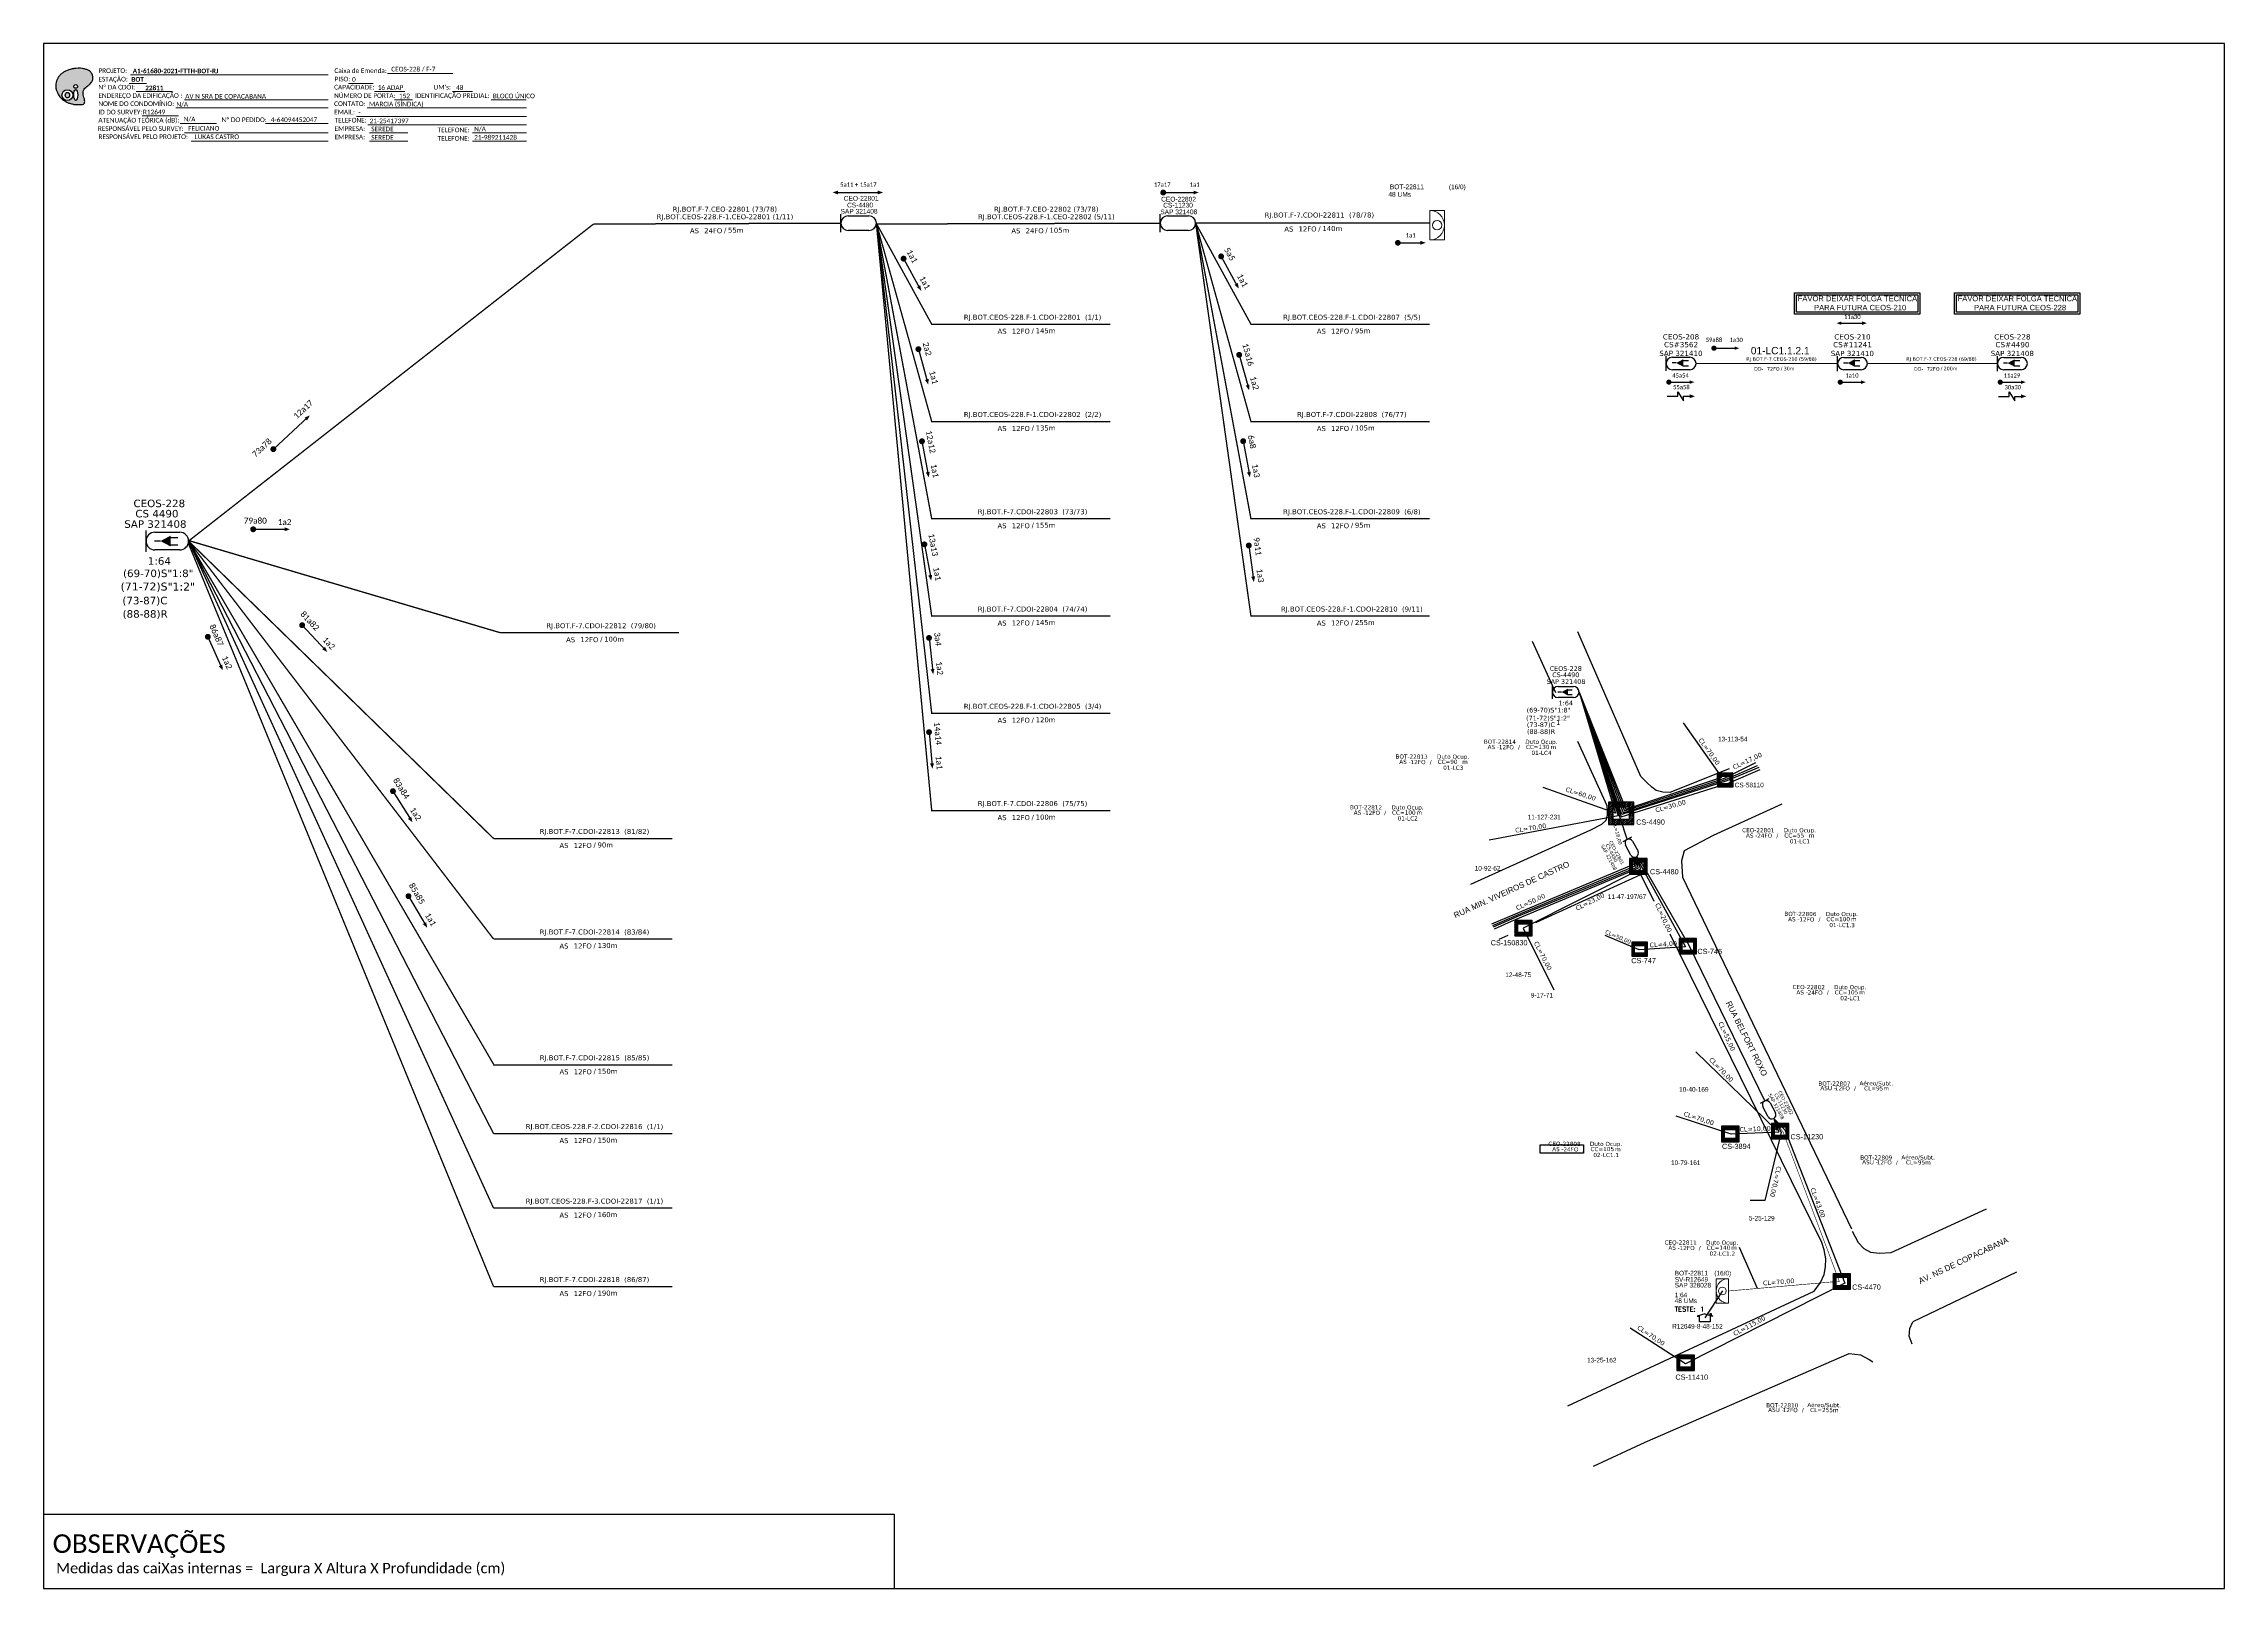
# Model space of a CAD drawing. Extents: x -89 to 1632, y 705 to 1299.
# Drawn here: x -89 to 749, y 705 to 1299 of the extents above; entities that cross this region are included whole.
import ezdxf
from ezdxf.enums import TextEntityAlignment as Align

# ---------------------------------------------------------------- set-up
doc = ezdxf.new("R2010")
doc.units = 0
doc.linetypes.add('ARILSUPP', pattern=[2.98, 1.42, -0.71, 0.14, -0.71])
for name, color, linetype in [('10.1-Caixas Subterrâneas', 5, 'Continuous'), ('20.4-CEOS', 1, 'Continuous'), ('20.5-CABO AÉREO', 1, 'Continuous'), ('20.5-CEO', 1, 'Continuous'), ('CAP a instalar', 1, 'Continuous'), ('CAP_A_INSTALAR', 1, 'Continuous'), ('CD a instalar', 1, 'Continuous'), ('CELULAS_GPON', 7, 'Continuous'), ('CEO', 5, 'Continuous'), ('label_cabos', 7, 'Continuous'), ('LC1', 3, 'Continuous'), ('Legenda', 1, 'Continuous'), ('LOGRADOURO', 5, 'Continuous'), ('MUB', 252, 'Continuous'), ('SETA', 7, 'Continuous'), ('surveys', 7, 'Continuous'), ('surveys legendas', 7, 'Continuous'), ('Uifilar estacao GPON Oi', 3, 'Continuous')]:
    doc.layers.add(name, color=color, linetype=linetype)
for name, color, linetype, lineweight in [("20.0-LEGENDA DOS CDO'S", 1, 'Continuous', 0), ('20.1-CDO_INTERIOR', 1, 'Continuous', 0), ('20.2-CDO_POSTE', 1, 'Continuous', 5), ('40.1-ETIQUETAS', 1, 'Continuous', 20)]:
    doc.layers.add(name, color=color, linetype=linetype, lineweight=lineweight)
doc.layers.add('EXTRA', color=50, linetype='Continuous', plot=False)
doc.styles.add('ARIAL', font='arial.ttf')
doc.styles.add('DIGICADE', font='arial.ttf')
doc.styles.add('ROMANS', font='romans')
doc.styles.add('siredit', font='verdana.ttf')
doc.styles.get("Standard").update_dxf_attribs({"font": 'arial.ttf'})
doc.styles.add('WMF-Calibri0', font='CALIBRI.TTF')
doc.styles.add('WMF-Calibri1', font='CALIBRIB.TTF')
doc.linetypes.add('FENCELINE1', pattern='A,0.25,-0.1,[133,ltypeshp.shx,S=0.1,R=0,X=-0.1,Y=0],-0.1,1', length=1.45)
doc.dimstyles.get("Standard").update_dxf_attribs({"dimtxt": 0.18, "dimasz": 0.18, "dimexe": 0.18, "dimexo": 0.0625, "dimgap": 0.09, "dimtad": 0, "dimtih": 1, "dimtoh": 1, "dimdec": 4, "dimzin": 0, "dimdsep": 46, "dimtxsty": 'Standard', "dimcen": 0.09, "dimadec": 0, "dimazin": 0, "dimtfac": 1, "dimtdec": 4, "dimtofl": 0, "dimtmove": 0, "dimatfit": 3, "dimfxl": 0, "dimtolj": 1, "dimtzin": 0, "dimarcsym": 0})

# ---------------------------------------------------------------- blocks, each defined once
blk = doc.blocks.new('OI')
h = blk.add_hatch(color=40)
edge = h.paths.add_edge_path()
edge.add_spline(control_points=[(4.35, -0.67), (3.92, -0.99), (3.26, -1.5), (2.81, -2.59), (2.9, -3.5), (3.06, -4.27), (3.31, -4.85), (3.37, -5.39), (3.4, -5.88), (3.2, -6.4), (2.54, -6.61), (1.65, -6.63), (0.55, -6.67), (-0.56, -6.42), (-1.61, -6.14), (-2.77, -5.61), (-3.92, -4.77), (-4.89, -3.7), (-5.34, -2.65), (-5.6, -1.94), (-5.85, -0.96), (-5.71, 0.47), (-5.1, 2.02), (-4.14, 3.02), (-3.3, 3.61), (-2.37, 4.16), (-1.36, 4.44), (-0.56, 4.7), (0.79, 4.85), (2.24, 4.97), (3.79, 4.57), (4.67, 4.21), (5.44, 3.65), (5.76, 2.99), (6.03, 2.21), (6.01, 1.46), (5.72, 0.64), (5.31, 0.08), (4.88, -0.38), (4.51, -0.55), (4.35, -0.67)], knot_values=[0, 0, 0, 0, 1.60434, 2.417191, 3.427595, 4.282808, 4.776746, 5.304182, 5.888771, 6.258406, 6.858137, 7.79129, 8.986195, 10.124242, 11.187857, 12.242908, 13.953784, 15.414161, 16.515391, 17.349188, 17.675853, 19.552021, 21.515531, 22.568638, 23.63245, 24.621084, 25.782718, 26.745347, 27.142653, 29.870543, 31.004649, 31.921532, 32.709589, 33.801391, 34.042471, 35.192333, 35.971461, 36.628871, 37.254359, 37.836911, 37.836911, 37.836911, 37.836911], degree=3, periodic=0)
h.paths.add_polyline_path([(1.13, -0.87, -1), (-0.04, -0.87, -1)], flags=16)
edge = h.paths.add_edge_path(flags=16)
edge.add_ellipse((0.56, -3.59), major_axis=(-0.02, 1.71), ratio=0.361305, start_angle=0, end_angle=360)
h.paths.add_polyline_path([(-0.36, -3.62, -1), (-3.8, -3.62, -1)], flags=16)
edge = h.paths.add_edge_path(flags=0)
edge.add_ellipse((-2.08, -3.62), major_axis=(0, 0.885), ratio=0.758294, start_angle=0, end_angle=360)
at = {"color": 40}
for centre, radius in [((-2.08, -3.62), 1.72), ((0.54, -0.87), 0.587)]:
    blk.add_circle(centre, radius, dxfattribs=at)
blk.add_ellipse((-2.08, -3.62), major_axis=(0, 0.885), ratio=0.758294, start_param=-3.141592653589792, end_param=3.141592653589792, dxfattribs=at)
blk.add_ellipse((0.56, -3.59), major_axis=(-0.02, 1.71), ratio=0.361305, dxfattribs=at)
at = {"color": 40, "start_tangent": (-0.800898, -0.598801), "end_tangent": (-0.800898, -0.598801)}
blk.add_spline([(4.35, -0.67), (3.2, -1.78), (2.9, -2.54), (2.92, -3.55), (3.12, -4.38), (3.28, -4.85), (3.37, -5.37), (3.35, -5.95), (3.2, -6.29), (2.66, -6.55), (1.73, -6.63), (0.54, -6.62), (-0.58, -6.41), (-1.6, -6.11), (-2.56, -5.67), (-3.95, -4.67), (-4.89, -3.56), (-5.37, -2.56), (-5.64, -1.78), (-5.72, -1.46), (-5.63, 0.42), (-4.84, 2.22), (-4.13, 2.99), (-3.27, 3.62), (-2.4, 4.09), (-1.3, 4.47), (-0.37, 4.72), (0.02, 4.77), (2.75, 4.8), (3.85, 4.53), (4.69, 4.16), (5.31, 3.68), (5.85, 2.73), (5.93, 2.5), (5.94, 1.35), (5.67, 0.62), (5.29, 0.08), (4.84, -0.36), (4.35, -0.67)], degree=3, dxfattribs=at)
blk = doc.blocks.new('CARIMBO')
at = {"color": 7, "lineweight": 0}
for points in [[(134.48, -16.3), (159.61, -16.3)], [(35.15, -20.06), (41.7, -20.06)], [(35.66, -16.79), (111.64, -16.79)], [(37.81, -23.14), (51.75, -23.14)], [(119.43, -20.02), (128.92, -20.02)], [(129.48, -23.14), (141.1, -23.14)], [(159.42, -23.14), (167.09, -23.14)], [(40.13, -32.55), (54.07, -32.55)], [(52.97, -29.48), (111.64, -29.48)], [(56.38, -26.37), (111.64, -26.37)], [(122.56, -32.72), (187.83, -32.72)], [(126.6, -29.48), (187.83, -29.48)], [(137.07, -26.37), (144.01, -26.37)], [(174.24, -26.37), (187.8, -26.37)], [(54.67, -35.52), (68.61, -35.52)], [(56.38, -39.07), (111.64, -39.07)], [(126.84, -35.96), (187.83, -35.96)], [(127.45, -39.07), (142.25, -39.07)], [(167.06, -39.07), (187.83, -39.07)], [(58.87, -42.31), (111.64, -42.31)], [(127.45, -42.31), (142.25, -42.31)], [(167.06, -42.31), (187.83, -42.31)]]:
    blk.add_lwpolyline(points, dxfattribs=at)
at = {"color": 7, "xscale": 1.213923925163967, "yscale": 1.213923925163967, "zscale": 1.213923925163967, "rotation": 0.1532896023949059}
blk.add_blockref('OI', (13.86, -20.16), dxfattribs=at)
at = {"color": 7, "lineweight": 0, "style": 'WMF-Calibri0'}
for s, height, p in [('PROJETO:', 1.793, (23.26, -16.04)), ('Caixa de Emenda:', 1.7927, (114.02, -16.04)), ('ESTAÇÃO:', 1.793, (23.26, -19.32)), ('ENDEREÇO DA EDIFICAÇÃO :', 1.7927, (23.26, -25.63)), ('Nº DA CDOI:', 1.7927, (23.26, -22.39)), ('CAPACIDADE:', 1.7927, (113.91, -22.39)), ('NÚMERO DE PORTA:', 1.7927, (113.91, -25.63)), ('PISO:', 1.793, (114.09, -19.28)), ('IDENTIFICAÇÃO PREDIAL:', 1.7927, (144.99, -25.63)), ("UM's:", 1.793, (152.15, -22.39)), ('ATENUAÇÃO TEÓRICA (dB):', 1.7927, (23.26, -35.09)), ('NOME DO CONDOMÍNIO:', 1.7927, (23.26, -28.74)), ('ID DO SURVEY:', 1.7927, (23.26, -31.97)), ('CONTATO:', 1.793, (113.91, -28.74)), ('EMAIL:', 1.793, (113.91, -31.97)), ('TELEFONE:', 1.793, (114.09, -35.09)), ('RESPONSÁVEL PELO SURVEY:', 1.7927, (23.02, -38.32)), ('RESPONSÁVEL PELO PROJETO:', 1.7927, (23.26, -41.44)), ('EMPRESA:', 1.793, (114.09, -38.32)), ('EMPRESA:', 1.793, (114.09, -41.56)), ('TELEFONE:', 1.793, (153.7, -38.83)), ('TELEFONE:', 1.793, (153.7, -42.06))]:
    blk.add_text(s, height=height, dxfattribs=at).set_placement(p)
at = {"color": 7, "lineweight": 0, "flags": 8}
for tag, p, style in [('PROJ', (36.46, -16.13), 'WMF-Calibri1'), ('CEOS-XX', (135.87, -15.46), 'WMF-Calibri0'), ('EST', (35.94, -19.41), 'WMF-Calibri1'), ('LOGRADOURO', (56.65, -25.91), 'WMF-Calibri0'), ('PISO_PTR', (120.78, -19.42), 'WMF-Calibri0'), ('CAPAC.', (130.66, -22.52), 'WMF-Calibri0'), ('N°', (138.85, -25.77), 'WMF-Calibri0'), ("UC'S", (160.78, -22.54), 'WMF-Calibri0'), ('N°PREDIO', (174.94, -25.77), 'WMF-Calibri0'), ('_ID_', (40.39, -31.94), 'WMF-Calibri0'), ('NOME_DO_COND.', (53.23, -29.02), 'WMF-Calibri0'), ('O_POTEN', (56.06, -34.68), 'WMF-Calibri0'), ('EMAIL', (123.26, -32.12), 'WMF-Calibri0'), ('NOME_DO_CONTATO', (127.3, -28.89), 'WMF-Calibri0'), ('RES_SURVEY', (57.78, -38.23), 'WMF-Calibri0'), ('RES_PROJ', (60.27, -41.47), 'WMF-Calibri0'), ('TELEFONE', (127.55, -35.36), 'WMF-Calibri0'), ('EMP_RESP_SURVEY', (128.16, -38.47), 'WMF-Calibri0'), ('EMP_RESP_PROJ', (128.16, -41.71), 'WMF-Calibri0'), ('CONT_RESP_SURVEY', (167.76, -38.47), 'WMF-Calibri0'), ('CONT_RESP_PROJ', (167.76, -41.71), 'WMF-Calibri0')]:
    blk.add_attdef(tag, p, '', height=1.79, dxfattribs=dict(at, style=style))
at = {"color": 7, "lineweight": 0, "style": 'WMF-Calibri1', "flags": 8}
blk.add_attdef("N° CDO'S", text='', height=1.79, dxfattribs=at).set_placement((44.78, -22.68), align=Align.CENTER)
blk = doc.blocks.new('ETIQUETA_RS5F')
at = {"layer": '40.1-ETIQUETAS', "color": 0, "style": 'siredit'}
blk.add_text('/', height=1.5, dxfattribs=at).set_placement((1.58, -1.95), align=Align.MIDDLE_RIGHT)
for tag, p in [('ETIQUETA_R_SECUNDARIA', (1.21, 2.1)), ('ETIQUETA_R_PRIMARIA', (1.21, 4.1)), ('F_ATIVAS/F_MORTAS', (1.14, -4.24))]:
    blk.add_attdef(tag, text='', height=1.5, dxfattribs=at).set_placement(p, align=Align.MIDDLE_CENTER)
for tag, p in [('TIPO_CABO', (-6.58, -2.12)), ('CAP_CABO', (0.4, -2.09))]:
    blk.add_attdef(tag, text='', height=1.5, dxfattribs=at).set_placement(p, align=Align.MIDDLE_RIGHT)
for tag, p in [('FUSÃO_1', (0.85, -8.39)), ('FUSÃO_2', (0.85, -10.6)), ('FUSÃO_3', (0.85, -12.93)), ('FUSÃO_4', (0.85, -15.14)), ('FUSÃO_5', (0.85, -17.16))]:
    blk.add_attdef(tag, text='', height=1.5, dxfattribs=at).set_placement(p, align=Align.CENTER)
blk.add_attdef('METROS', text='', height=1.5, dxfattribs=at).set_placement((2.14, -1.95), align=Align.MIDDLE_LEFT)
blk = doc.blocks.new('CDOI_INT')
at = {"layer": '20.1-CDO_INTERIOR', "color": 0, "lineweight": 18}
blk.add_lwpolyline([(4.25, -4.25), (4.25, 4.25), (0, 4.25), (0, -4.25)], close=True, dxfattribs=at)
blk.add_circle((2.12, 0), 1.36, dxfattribs=at)
blk.add_arc((0, 0), 4.25, 270, 90, dxfattribs=at)
at = {"layer": "20.0-LEGENDA DOS CDO'S", "color": 0, "style": 'ARIAL'}
for tag, p in [('SAP', (-0.08, 6.23)), ('CDO_N', (-0.08, 10.38)), ('SURVEY', (-0.08, 8.2)), ('SPLITER_1', (21.18, 10.38)), ('SPLITER_2', (21.19, 8.68)), ('1:XX', (5.94, -2.22)), ('UMS', (5.94, -4.24))]:
    blk.add_attdef(tag, p, '', height=1.36, dxfattribs=at)
blk.add_attdef('FIBRAS_UTILIZADAS', text='', height=1.36, dxfattribs=at).set_placement((15.34, 10.38), align=Align.CENTER)
blk = doc.blocks.new('CEOS_RP_CT_DRT')
at = {"layer": '20.4-CEOS', "color": 0}
for p, q in [((-4.54, 1.19), (-1.19, 1.19)), ((-1.19, -1.19), (-4.54, -1.19))]:
    blk.add_line(p, q, dxfattribs=at)
for points in [[(-5.73, -1.43), (-5.73, 1.44)], [(-3.79, 0), (-4.59, 0)], [(-2.47, 0.48), (-1.45, 0.48)], [(-2.47, -0.52), (-1.45, -0.52)]]:
    blk.add_lwpolyline(points, dxfattribs=at)
blk.add_lwpolyline([(-3.79, 0, 0, 1.47, 0), (-2.41, 0, 1.47, 1.47, 0)], format="xyseb", dxfattribs=at)
for centre, start, end in [((-4.54, 0), 90, 270), ((-1.19, 0), 270, 90)]:
    blk.add_arc(centre, 1.19, start, end, dxfattribs=at)
at = {"layer": '20.4-CEOS', "color": 7, "style": 'siredit'}
for tag, p in [('Nº_DA_CEOS', (-2.86, 5.6)), ('LOCAL', (-2.86, 4.24)), ('SAP', (-2.86, 2.78)), ('RACIO_SPLITAGEM', (-2.86, -1.88)), ('FIBRAS_SPLITTER', (-2.86, -3.58)), ('FIBRAS_TOP_C', (-2.86, -5.08)), ('RESERVA_FINAIS', (-2.86, -6.39))]:
    blk.add_attdef(tag, text='', height=1.01, dxfattribs=at).set_placement(p, align=Align.TOP_CENTER)
blk = doc.blocks.new('*U83')
at = {"layer": '20.4-CEOS', "color": 7, "style": 'siredit'}
blk.add_attdef('FIBRAS_SPLITTER', (0, 0), '', height=1.01, dxfattribs=at)
for tag, p, flags in [('ID_ATIVIDADE', (0, -1.48), 3), ('FATOR', (0, -2.79), 1), ('QTDE', (0, -4.11), 1), ('FID', (0, -5.42), 1)]:
    blk.add_attdef(tag, p, '', height=1.01, dxfattribs=dict(at, flags=flags))
blk = doc.blocks.new('CDOE-TEXTO PADRÃO')
at = {"layer": "20.0-LEGENDA DOS CDO'S", "color": 0, "style": 'ARIAL'}
for tag, p in [('CDO_N', (0.49, 7.39)), ('SAP', (0.51, 1.67)), ('CORDOALHA', (0.5, 4.33)), ('SPLITER_1', (0.59, -0.91)), ('(XX-XX_F)S', (0.54, -8.29)), ('SPLITER_2', (0.6, -3.55)), ('(XX-XX_L)S', (0.55, -10.83)), ('UMS', (0.55, -13.15))]:
    blk.add_attdef(tag, p, '', height=1.7, rotation=0.11799, dxfattribs=at)
blk.add_attdef('FIBRAS_UTILIZADAS', text='', height=1.7, rotation=0.11799, dxfattribs=at).set_placement((19.77, 7.43), align=Align.CENTER)
blk = doc.blocks.new('CEO')
at = {"layer": '20.4-CEOS', "color": 0}
for p, q in [((33949.46, 58973.81), (33949.46, 58980.64)), ((33952.29, 58980.06), (33960.24, 58980.06)), ((33960.24, 58974.39), (33952.29, 58974.39))]:
    blk.add_line(p, q, dxfattribs=at)
for centre, start, end in [((33952.29, 58977.22), 90, 270), ((33960.24, 58977.22), 270, 90)]:
    blk.add_arc(centre, 2.83, start, end, dxfattribs=at)
at = {"layer": '20.4-CEOS', "color": 7, "style": 'siredit'}
for tag, p in [('Nº_DA_CEOS', (33956.27, 58990.52)), ('LOCAL', (33956.27, 58987.31)), ('SAP', (33956.27, 58983.82)), ('RACIO_SPLITAGEM', (33956.27, 58972.74)), ('FIBRAS_SPLITTER', (33956.27, 58968.71)), ('RESERVA_FINAIS', (33956.27, 58962.02)), ('FIBRAS_TOP_C', (33956.27, 58965.14))]:
    blk.add_attdef(tag, text='', height=2.4, dxfattribs=at).set_placement(p, align=Align.TOP_CENTER)
blk = doc.blocks.new('*X65')
at = {"color": 0, "linetype": 'Continuous'}
for p, q in [((-1.25, 0.34099), (-0.49099, 1.1)), ((-1.25, 0.517767), (-0.667767, 1.1)), ((-1.25, 0.694544), (-0.844544, 1.1)), ((-1.25, 0.87132), (-1.02132, 1.1)), ((-1.25, 1.048097), (-1.198097, 1.1)), ((-1.25, 0.164214), (-0.8035, 0.610714)), ((-1.25, -0.012563), (-0.8035, 0.433937)), ((-1.25, -0.18934), (-0.8035, 0.25716)), ((-1.25, -0.366117), (-0.8035, 0.080383)), ((-0.789214, 0.625), (-0.314214, 1.1)), ((-0.612437, 0.625), (-0.137437, 1.1)), ((-0.43566, 0.625), (0.03934, 1.1)), ((-0.258883, 0.625), (0.216117, 1.1)), ((-0.082107, 0.625), (0.392893, 1.1)), ((0.09467, 0.625), (0.56967, 1.1)), ((0.271447, 0.625), (0.746447, 1.1)), ((0.448223, 0.625), (0.923223, 1.1)), ((0.625, 0.625), (1.1, 1.1)), ((0.801777, 0.625), (1.25, 1.073223)), ((0.8035, 0.449947), (1.25, 0.896447)), ((0.8035, 0.27317), (1.25, 0.71967)), ((0.8035, 0.096393), (1.25, 0.542893)), ((0.8035, -0.080383), (1.25, 0.366117)), ((0.8035, -0.25716), (1.25, 0.18934)), ((0.8035, -0.433937), (1.25, 0.012563)), ((-1.25, -0.542893), (-0.8035, -0.096393)), ((-1.25, -0.71967), (-0.8035, -0.27317)), ((-1.25, -0.896447), (-0.8035, -0.449947)), ((-1.25, -1.073223), (-0.801777, -0.625)), ((-1.1, -1.1), (-0.625, -0.625)), ((-0.923223, -1.1), (-0.448223, -0.625)), ((-0.746447, -1.1), (-0.271447, -0.625)), ((-0.56967, -1.1), (-0.09467, -0.625)), ((-0.392893, -1.1), (0.082107, -0.625)), ((-0.216117, -1.1), (0.258883, -0.625)), ((-0.03934, -1.1), (0.43566, -0.625)), ((0.137437, -1.1), (0.612437, -0.625)), ((0.314214, -1.1), (0.789214, -0.625)), ((0.49099, -1.1), (1.25, -0.34099)), ((0.667767, -1.1), (1.25, -0.517767)), ((0.8035, -0.610714), (1.25, -0.164214)), ((0.844544, -1.1), (1.25, -0.694544)), ((1.02132, -1.1), (1.25, -0.87132)), ((1.198097, -1.1), (1.25, -1.048097))]:
    blk.add_line(p, q, dxfattribs=at)
blk = doc.blocks.new('MANHOLE_MQ')
at = {"color": 0, "linetype": 'Continuous'}
for p, q in [((0.0000062, 0.0000057), (-0.0000063, 0.0000057)), ((-0.0000063, 0.0000057), (-0.0000063, -0.0000053)), ((-0.000004, 0.0000033), (0.000004, 0.0000033)), ((-0.000004, -0.0000029), (-0.000004, 0.0000033)), ((0.000004, 0.0000033), (0.000004, -0.0000029)), ((0.0000062, -0.0000053), (0.0000062, 0.0000057)), ((-0.0000063, -0.0000053), (0.0000062, -0.0000053)), ((0.000004, -0.0000029), (-0.000004, -0.0000029)), ((0.000004, -0.0000029), (0.000004, -0.0000029))]:
    blk.add_line(p, q, dxfattribs=at)
at = {"color": 0, "linetype": 'Continuous', "xscale": 5e-06, "yscale": 5e-06, "zscale": 1e-05}
blk.add_blockref('*X65', (0, 0.0000002), dxfattribs=at)
blk = doc.blocks.new('Inst CDOI-64')
at = {"layer": '20.1-CDO_INTERIOR', "color": 1, "lineweight": 18}
blk.add_lwpolyline([(-2.12, -2.13), (-2.12, 2.12), (0, 2.12), (0.01, -2.13)], close=True, dxfattribs=at)
blk.add_circle((-1.06, 0), 0.68, dxfattribs=at)
blk.add_arc((0.01, 0), 2.13, 90.0276, 270.0276, dxfattribs=at)
at = {"layer": "20.0-LEGENDA DOS CDO'S"}
for tag, p, style, flags in [('ID_ATIVIDADE', (-9.3, 3.78), 'ARIAL', 3), ('FATOR', (-1.5, 3.78), 'ARIAL', 1), ('QTDE', (-9.18, -3.66), 'DIGICADE', 3)]:
    blk.add_attdef(tag, p, '', height=0.8, rotation=0.118, dxfattribs=dict(at, style=style, flags=flags))
at = {"layer": "20.0-LEGENDA DOS CDO'S", "style": 'ARIAL'}
for tag, p, rotation in [('SAP', (-9.3, 0.61), 359.9724), ('SURVEY', (-9.3, 1.6), 359.9724), ('FID', (-9.3, 2.69), 0.118), ('1:XX', (-9.31, -1.08), 359.9724), ('UMS', (-9.31, -2.09), 359.9724)]:
    blk.add_attdef(tag, p, '', height=0.8, rotation=rotation, dxfattribs=at)
blk.add_attdef('FIBRAS_UTILIZADAS', text='', height=0.8, rotation=359.9724, dxfattribs=at).set_placement((-0.99, 2.69), align=Align.CENTER)
blk = doc.blocks.new('Teste  FTTH')
at = {"color": 0, "lineweight": 0, "style": 'ROMANS'}
for tag, p in [('TESTE', (-2.3, -0.29)), ('QTDE', (0.21, -0.29))]:
    blk.add_attdef(tag, p, '', height=0.48, dxfattribs=at)
for tag, p, flags in [('FID', (-2.23, -1.25), 1), ('FATOR', (-2.23, -2.03), 3), ('ID_ATIVIDADE', (-2.23, -2.72), 3)]:
    blk.add_attdef(tag, p, '', height=0.48, dxfattribs=dict(at, flags=flags))
blk = doc.blocks.new('Inst CB DT OCUP CFOA-SM-AS-80-TS-24')
at = {"layer": 'label_cabos', "color": 0, "style": 'siredit'}
for tag, flags, p in [('ID_ATIVIDADE', 3, (1.31, 2.67)), ('FATOR', 1, (11.56, 2.55))]:
    blk.add_attdef(tag, text='', height=1, rotation=359.69, dxfattribs=dict(at, flags=flags)).set_placement(p, align=Align.MIDDLE_CENTER)
for tag, p in [('TIPO_CABO', (1.76, 0)), ('DESTINO_CABO', (3.13, 1.26)), ('CABO', (4.69, -0.05)), ('/', (7.71, -0.05)), ('LANCE', (10.91, 0)), ('TIPO_CABO', (13.11, 1.24)), ('UND', (15.96, 0)), ('FID', (13.15, -1.41))]:
    blk.add_attdef(tag, text='', height=1, rotation=359.69, dxfattribs=at).set_placement(p, align=Align.MIDDLE_CENTER)
blk.add_attdef('QTDE', (12.43, -0.47), '', height=1, rotation=359.69, dxfattribs=at)
blk = doc.blocks.new('LEGENDA DOS CABOS')
at = {"layer": 'EXTRA', "color": 0, "style": 'siredit'}
for tag, p in [('ID', (4.6, 0.97)), ('XX', (9.03, 0.97))]:
    blk.add_attdef(tag, text='', height=0.48, rotation=359.69, dxfattribs=at).set_placement(p, align=Align.MIDDLE_CENTER)
at = {"layer": 'Legenda', "color": 0, "style": 'siredit'}
for tag, p in [('TIPO_CABO', (1.31, 0)), ('CABO', (4.69, -0.05)), ('/', (6.81, -0.05)), ('METROS', (10.03, -0.05))]:
    blk.add_attdef(tag, text='', height=0.8, rotation=359.69, dxfattribs=at).set_placement(p, align=Align.MIDDLE_CENTER)
blk = doc.blocks.new('*U88')
at = {"layer": '20.4-CEOS', "color": 7, "style": 'siredit'}
for tag, p in [('FIBRAS_SPLITTER', (0, 0)), ('FIBRAS_TOP_C', (0, -4.13)), ('RESERVA_FINAIS', (0, -5.46))]:
    blk.add_attdef(tag, p, '', height=1.01, dxfattribs=at)
for tag, p, flags in [('QTDE', (0, -9.4), 1), ('ID_ATIVIDADE', (0, -6.77), 3), ('FATOR', (0, -8.09), 1), ('FID', (0, -10.71), 1)]:
    blk.add_attdef(tag, p, '', height=1.01, dxfattribs=dict(at, flags=flags))
blk = doc.blocks.new('*U90')
at = {"layer": '20.4-CEOS', "color": 7, "style": 'siredit'}
blk.add_attdef('FIBRAS_SPLITTER', (0, 0), '', height=1.01, dxfattribs=at)
for tag, p, flags in [('QTDE', (0, -4.11), 1), ('ID_ATIVIDADE', (0, -1.48), 3), ('FATOR', (0, -2.79), 1), ('FID', (0, -5.42), 1)]:
    blk.add_attdef(tag, p, '', height=1.01, dxfattribs=dict(at, flags=flags))
blk = doc.blocks.new('SURVEY_SURVEY')
for p, q in [((0, 0.0000152), (-0.0000151, 0.0000108)), ((-0.0000151, 0.0000108), (-0.0000104, 0.0000108)), ((-0.0000103, 0), (-0.0000103, 0.0000108)), ((0.0000103, 0), (-0.0000103, 0)), ((0, 0.0000152), (0.0000151, 0.0000108)), ((0.0000101, 0.0000159), (0.0000117, 0.0000159)), ((0.0000101, 0.0000123), (0.0000101, 0.0000159)), ((0.0000151, 0.0000108), (0.0000103, 0.0000108)), ((0.0000103, 0.0000108), (0.0000103, 0)), ((0.0000117, 0.0000159), (0.0000117, 0.0000119))]:
    blk.add_line(p, q)

msp = doc.modelspace()

# ---------------------------------------------------------------- linework, layer by layer
msp.add_lwpolyline([(-89.32, 705.02), (749.25, 705.02), (749.25, 1299.02), (-89.32, 1299.02), (-89.32, 705.02)])
at = {"color": 7, "lineweight": 0}
msp.add_lwpolyline([(-4.01, 1268.26), (20.14, 1268.26)], dxfattribs=at)
at = {"color": 7}
for points, const_width in [([(340.94, 1242.26, 1), (341.49, 1241.27, 1)], 1.13), ([(241.09, 1216.84, 1), (241.64, 1215.85, 1)], 1.13), ([(363.2, 1217.71, 1), (363.75, 1216.72, 1)], 1.13), ([(246.9, 1182.07, 1), (247.21, 1180.98, 1)], 1.13), ([(552.48, 1181.91, 1), (553.48, 1181.9, 1)], 1), ([(370.27, 1179.89, 1), (370.58, 1178.8, 1)], 1.13), ([(535.14, 1168.86, 1), (536.14, 1168.86, 1)], 1), ([(601.06, 1168.83, 1), (602.06, 1168.84, 1)], 1), ([(662.56, 1168.83, 1), (663.56, 1168.84, 1)], 1), ([(-1.4, 1142.7, 1), (-0.57, 1143.48, 1)], 1.13), ([(248.33, 1146.66, 1), (248.54, 1145.55, 1)], 1.13), ([(371.83, 1146.7, 1), (372.04, 1145.59, 1)], 1.13), ([(-9.3, 1112.28, 1), (-8.17, 1112.28, 1)], 1.13), ([(249.28, 1107.03, 1), (249.49, 1105.92, 1)], 1.13), ([(374.01, 1106.59, 1), (374.18, 1105.47, 1)], 1.13), ([(9.7, 1075.79, 1), (10.48, 1074.97, 1)], 1.13), ([(-26.41, 1071.45, 1), (-25.95, 1070.42, 1)], 1.13), ([(251.08, 1071.07, 1), (251.21, 1069.95, 1)], 1.13), ([(251.1, 1034.83, 1), (251.21, 1033.71, 1)], 1.13), ([(44.71, 1012.05, 1), (45.31, 1011.09, 1)], 1.13), ([(50.69, 971.68, 1), (51.27, 970.71, 1)], 1.13)]:
    msp.add_lwpolyline(points, format="xyb", close=True, dxfattribs=dict(at, const_width=const_width))
at = {"const_width": 1.1}
msp.add_lwpolyline([(430.87, 1222.42, 1), (431.97, 1222.42, 1)], format="xyb", close=True, dxfattribs=at)
at = {"color": 7, "ltscale": 9e-07}
for points in [[(583.92, 1203.21), (632.18, 1203.21), (632.18, 1195), (583.92, 1195)], [(584.69, 1202.44), (631.41, 1202.44), (631.41, 1195.77), (584.69, 1195.77)], [(645.42, 1203.21), (693.68, 1203.21), (693.68, 1195), (645.42, 1195)], [(646.19, 1202.44), (692.91, 1202.44), (692.91, 1195.77), (646.19, 1195.77)]]:
    msp.add_lwpolyline(points, close=True, dxfattribs=at)
at = {"color": 7}
for points in [[(601.98, 1191.53), (609.96, 1191.53)], [(535.64, 1168.86), (543.62, 1168.86)], [(601.56, 1168.84), (609.54, 1168.84)], [(663.06, 1168.84), (671.04, 1168.84)], [(539.11, 1163.4), (539.11, 1165.17), (541.22, 1161.64), (541.22, 1163.4)], [(666.53, 1163.38), (666.53, 1165.15), (668.65, 1161.61), (668.65, 1163.38)], [(-89.24, 733.5), (237.71, 733.5), (237.71, 705.02)]]:
    msp.add_lwpolyline(points, dxfattribs=at)
at = {"color": 4, "ltscale": 0.5}
msp.add_lwpolyline([(556.21, 819.38), (549.5, 809)], dxfattribs=at)
at = {"layer": '20.4-CEOS', "color": 7}
for p, q in [((536.97, 1178.42), (543.68, 1178.42)), ((602.89, 1178.39), (609.61, 1178.39)), ((664.39, 1178.39), (671.11, 1178.39)), ((543.68, 1173.63), (536.97, 1173.63)), ((609.61, 1173.61), (602.89, 1173.61)), ((671.11, 1173.61), (664.39, 1173.61)), ((493.03, 1051.8), (498.97, 1051.8)), ((498.97, 1047.57), (493.03, 1047.57))]:
    msp.add_line(p, q, dxfattribs=at)
for points in [[(534.57, 1173.14), (534.57, 1178.91)], [(538.46, 1176.22), (536.85, 1176.22)], [(541.11, 1177.17), (543.15, 1177.17)], [(541.11, 1175.18), (543.15, 1175.18)], [(600.5, 1173.11), (600.5, 1178.89)], [(604.39, 1176.2), (602.77, 1176.2)], [(607.04, 1177.15), (609.07, 1177.15)], [(607.04, 1175.16), (609.07, 1175.16)], [(662, 1173.11), (662, 1178.89)], [(665.89, 1176.2), (664.27, 1176.2)], [(668.54, 1177.15), (670.57, 1177.15)], [(668.54, 1175.16), (670.57, 1175.16)], [(490.91, 1047.13), (490.91, 1052.24)], [(494.36, 1049.68), (492.93, 1049.68)], [(496.7, 1050.53), (498.51, 1050.53)], [(496.7, 1048.76), (498.51, 1048.76)]]:
    msp.add_lwpolyline(points, dxfattribs=at)
for points in [[(538.46, 1176.22, 0, 2.95, 0), (541.23, 1176.22, 2.95, 2.95, 0)], [(604.39, 1176.2, 0, 2.95, 0), (607.16, 1176.2, 2.95, 2.95, 0)], [(665.89, 1176.2, 0, 2.95, 0), (668.66, 1176.2, 2.95, 2.95, 0)], [(494.36, 1049.68, 0, 2.62, 0), (496.81, 1049.68, 2.62, 2.62, 0)]]:
    msp.add_lwpolyline(points, format="xyseb", dxfattribs=at)
for centre, radius, start, end in [((536.97, 1176.02), 2.39, 90, 270), ((543.68, 1176.02), 2.39, 270, 90), ((602.89, 1176), 2.39, 90, 270), ((609.61, 1176), 2.39, 270, 90), ((664.39, 1176), 2.39, 90, 270), ((671.11, 1176), 2.39, 270, 90), ((493.03, 1049.68), 2.12, 90, 270), ((498.97, 1049.68), 2.12, 270, 90)]:
    msp.add_arc(centre, radius, start, end, dxfattribs=at)
at = {"layer": '20.5-CABO AÉREO', "color": 7, "ltscale": 8, "const_width": 0.4}
for points in [[(546.08, 1176), (600.5, 1176)], [(612, 1176), (662, 1176)]]:
    msp.add_lwpolyline(points, dxfattribs=at)
at = {"layer": '20.5-CEO', "color": 7}
for p, q in [((521.03, 987), (518.97, 990.85)), ((521.71, 992.32), (523.77, 988.47))]:
    msp.add_line(p, q, dxfattribs=at)
at = {"layer": '20.5-CEO', "color": 5}
for p, q in [((573.85, 886.38), (571.79, 890.23)), ((574.54, 891.69), (576.6, 887.85))]:
    msp.add_line(p, q, dxfattribs=at)
at = {"layer": '20.5-CEO', "color": 7}
msp.add_lwpolyline([(521.26, 993.84), (517.95, 992.07)], dxfattribs=at)
at = {"layer": '20.5-CEO', "color": 5}
msp.add_lwpolyline([(574.08, 893.22), (570.78, 891.45)], dxfattribs=at)
at = {"layer": '20.5-CEO', "color": 7}
for centre, start, end in [((520.34, 991.58), 28.15027, 208.15027), ((522.4, 987.74), 208.15027, 28.15027)]:
    msp.add_arc(centre, 1.56, start, end, dxfattribs=at)
at = {"layer": '20.5-CEO', "color": 5}
for centre, start, end in [((573.16, 890.96), 28.15027, 208.15027), ((575.22, 887.11), 208.15027, 28.15027)]:
    msp.add_arc(centre, 1.56, start, end, dxfattribs=at)
at = {"layer": 'CAP a instalar', "color": 7, "linetype": 'FENCELINE1', "ltscale": 5, "const_width": 0.513}
for points in [[(-33.58, 1107.75), (122.13, 1229.64)], [(122.13, 1229.64), (217.28, 1229.98)], [(230.9, 1229.64), (340.05, 1229.98)], [(86.28, 1072.5), (-33.73, 1108)], [(-33.58, 1107.75), (83.71, 906.55)], [(-33.58, 1107.75), (83.71, 954.71)], [(-33.58, 1107.75), (83.71, 993.37)], [(-33.58, 1106.68), (83.71, 821.07)], [(155, 1072.5), (86.28, 1072.5)], [(152.44, 993.37), (83.71, 993.37)], [(152.44, 954.71), (83.71, 954.71)], [(152.47, 906.33), (83.75, 906.33), (83.71, 906.55)], [(152.44, 821.07), (83.71, 821.07)]]:
    msp.add_lwpolyline(points, dxfattribs=at)
at = {"layer": 'CAP a instalar', "color": 7, "linetype": 'FENCELINE1', "ltscale": 5.3, "const_width": 0.513}
for points in [[(320.9, 1004.1), (252.18, 1004.1), (230.9, 1229.98)], [(320.9, 1078.9), (252.18, 1078.9), (230.9, 1229.98)], [(320.9, 1116.3), (252.18, 1116.3), (230.9, 1229.98)], [(443.67, 1153.71), (374.94, 1153.71), (353.66, 1229.98)], [(83.71, 821.07), (83.71, 821.07)]]:
    msp.add_lwpolyline(points, dxfattribs=at)
at = {"layer": 'CAP a instalar', "linetype": 'FENCELINE1', "ltscale": 5, "const_width": 0.513}
msp.add_lwpolyline([(443.67, 1229.99), (353.66, 1229.99)], dxfattribs=at)
at = {"layer": 'CAP_A_INSTALAR', "color": 7, "linetype": 'FENCELINE1', "ltscale": 2, "elevation": 0.22}
for points in [[(501.09, 1049.68), (516.11, 1002.1), (466.58, 992.75)], [(501.09, 1049.68), (515.1, 1003.12), (487.24, 1013)], [(501.09, 1049.68), (519.03, 1004.66), (556.03, 1016.91), (541.27, 1037.86)], [(501.09, 1049.68), (518.56, 1003.96), (557.07, 1016.55), (569.06, 1022.54)], [(501.09, 1049.68), (517.28, 1001.75), (558.77, 1014.79), (570.69, 1019.92)], [(501.09, 1049.68), (516.79, 1001.42), (519.63, 992.92)], [(523.14, 986.37), (522.04, 983.36), (476.58, 964.25), (467.43, 960.48)], [(523.14, 986.37), (523.72, 981.81), (474.99, 961.46), (468.43, 958.52)], [(523.16, 986.38), (524.89, 982.94), (542.04, 951.75), (524.22, 950.54), (511.16, 956.05)], [(523.16, 986.38), (525.33, 983.51), (543.31, 952.37), (572.54, 892.38)], [(575.96, 885.74), (577.98, 880.4), (559.62, 879.65), (538.41, 886.56)]]:
    msp.add_lwpolyline(points, dxfattribs=at)
at = {"layer": 'CAP_A_INSTALAR', "color": 8, "linetype": 'FENCELINE1', "ltscale": 2, "elevation": 0.22}
for points in [[(501.09, 1049.68), (518.12, 1003.25), (557.46, 1016.01), (569.78, 1021.38)], [(570.22, 1020.68), (557.9, 1015.5), (517.54, 1002.57), (501.09, 1049.68)], [(523.16, 986.38), (522.29, 982.63), (477.1, 963.81), (467.78, 959.79)], [(523.14, 986.37), (522.98, 982.15), (477.12, 963.31), (468.02, 959.32)], [(523.14, 986.37), (524.7, 981.54), (479.6, 958.83), (491.35, 935.24)], [(575.96, 885.74), (577.02, 881.24), (545.97, 911.36)], [(575.96, 885.74), (580.21, 881.31), (603.36, 822.42), (541.99, 791.4), (520.76, 805.13)], [(575.96, 885.74), (578.85, 880.39), (572.49, 854.15)], [(572.49, 854.15), (566.94, 854.15)]]:
    msp.add_lwpolyline(points, dxfattribs=at)
at = {"layer": 'CAP_A_INSTALAR', "linetype": 'FENCELINE1', "ltscale": 2, "const_width": 0.222, "elevation": 0.22}
msp.add_lwpolyline([(575.96, 885.74), (579.56, 880.47), (601.17, 823.1), (558.57, 819.38)], dxfattribs=at)
at = {"layer": 'CD a instalar', "color": 7, "linetype": 'FENCELINE1', "ltscale": 5, "const_width": 0.513}
for points in [[(320.9, 1191.12), (252.18, 1191.12), (230.9, 1229.99)], [(320.9, 1041.5), (252.18, 1041.5), (230.9, 1229.98)], [(320.9, 1153.71), (252.18, 1153.71), (230.9, 1229.98)], [(443.67, 1191.12), (374.94, 1191.12), (353.66, 1229.99)], [(443.67, 1078.9), (374.94, 1078.9), (353.66, 1229.98)], [(443.67, 1116.3), (374.94, 1116.3), (353.66, 1229.98)], [(-33.58, 1107.75), (83.71, 851.23)], [(-33.58, 1107.75), (83.71, 879.89)], [(152.44, 879.89), (83.71, 879.89)], [(152.44, 851.23), (83.71, 851.23)]]:
    msp.add_lwpolyline(points, dxfattribs=at)
at = {"layer": 'MUB'}
for points in [[(492.2, 1049.37), (483.22, 1069.1)], [(558.78, 1020.18), (536.05, 1011.04), (533.26, 1011.17), (530.76, 1011.87), (529.11, 1013.12), (527.18, 1014.85), (524.85, 1017.2), (500.62, 1072.88)], [(459.55, 975.79), (505.66, 996.76), (509.89, 998.92), (511.56, 1000.44), (512.01, 1002.32), (512.09, 1003.95), (511.97, 1005.92), (500.68, 1030.73)], [(579.02, 1006.62), (552.67, 994.51), (541.58, 988.59), (540.5, 984.73), (540.9, 978.53), (605.83, 843.26)], [(484.45, 961.06), (524.88, 979.59)], [(530, 969.18), (524.88, 979.59)], [(470.43, 954.63), (473.9, 956.22)], [(496.82, 775.28), (591.53, 819.28), (594, 822.61), (595.34, 825.67), (595.82, 828.64), (595.99, 831.69), (595.4, 835.16), (594.41, 838.08), (536.18, 956.6)], [(606.11, 842.35), (608.37, 838.03), (610.6, 835.66), (613.22, 834.31), (616.57, 833.86), (621.16, 834.16), (657.81, 850.94)], [(669.36, 826.58), (629.46, 807.51)], [(629.19, 798.93), (628, 801.99), (628.29, 804.93), (629.46, 807.51)], [(506.65, 751.96), (526.53, 761.27), (604.93, 795.3), (609.29, 794.79), (612.63, 793.06), (614.13, 792.16)]]:
    msp.add_lwpolyline(points, dxfattribs=at)
at = {"layer": 'SETA', "color": 7}
for points in [[(215.34, 1241.76), (232.22, 1241.76)], [(241.36, 1216.35), (247.66, 1204.81)], [(363.48, 1217.22), (369.77, 1205.68)], [(247.06, 1181.53), (250.57, 1168.86)], [(370.42, 1179.35), (373.94, 1166.68)], [(552.98, 1181.91), (561.58, 1181.89)], [(534.96, 1163.4), (539.11, 1163.4)], [(541.22, 1163.4), (544.41, 1163.4)], [(662.38, 1163.38), (666.53, 1163.38)], [(668.65, 1163.38), (671.84, 1163.38)], [(-0.98, 1143.09), (12.29, 1155.37)], [(248.44, 1146.1), (250.84, 1133.18)], [(371.94, 1146.14), (374.34, 1133.22)], [(-8.74, 1112.28), (4.41, 1112.27)], [(249.38, 1106.47), (251.79, 1093.55)], [(374.09, 1106.03), (375.91, 1093.01)], [(10.09, 1075.38), (19.08, 1065.78)], [(-26.18, 1070.94), (-20.84, 1058.93)], [(251.14, 1070.51), (252.61, 1057.45)], [(251.16, 1034.27), (252.38, 1021.18)], [(45.01, 1011.57), (51.99, 1000.43)], [(50.98, 971.2), (57.68, 959.89)]]:
    msp.add_lwpolyline(points, dxfattribs=at)
at = {"layer": 'SETA'}
for points in [[(341.21, 1241.76), (353.62, 1241.76)], [(431.42, 1222.42), (440.86, 1222.42)]]:
    msp.add_lwpolyline(points, dxfattribs=at)
at = {"layer": 'SETA', "color": 7}
for points in [[(216.1, 1242.51), (214.09, 1241.78), (216.1, 1241.04)], [(231.46, 1242.51), (233.47, 1241.78), (231.46, 1241.04)], [(247.8, 1206.12), (248.15, 1203.94), (246.49, 1205.39)], [(369.92, 1206.99), (370.26, 1204.82), (368.6, 1206.26)], [(601.98, 1190.87), (600.15, 1191.52), (601.97, 1192.2)], [(609.95, 1192.2), (611.79, 1191.54), (609.96, 1190.87)], [(560.89, 1182.57), (562.72, 1181.9), (560.88, 1181.24)], [(251.01, 1170.11), (250.85, 1167.91), (249.56, 1169.7)], [(374.38, 1167.93), (374.22, 1165.73), (372.93, 1167.52)], [(543.61, 1169.53), (545.45, 1168.87), (543.62, 1168.19)], [(609.54, 1169.5), (611.38, 1168.85), (609.55, 1168.17)], [(671.04, 1169.5), (672.88, 1168.85), (671.05, 1168.17)], [(543.66, 1164.15), (545.67, 1163.42), (543.66, 1162.68)], [(671.08, 1164.13), (673.1, 1163.39), (671.08, 1162.66)], [(10.98, 1155.19), (13.01, 1156.05), (12.01, 1154.09)], [(251.39, 1134.38), (251.04, 1132.21), (249.91, 1134.1)], [(374.88, 1134.42), (374.53, 1132.24), (373.4, 1134.14)], [(3.32, 1113.02), (5.4, 1112.28), (3.33, 1111.51)], [(252.33, 1094.75), (251.98, 1092.57), (250.85, 1094.47)], [(376.51, 1094.19), (376.06, 1092.03), (375.02, 1093.97)], [(18.89, 1067.09), (19.76, 1065.07), (17.79, 1066.05)], [(-20.59, 1060.22), (-20.43, 1058.03), (-21.97, 1059.6)], [(253.23, 1058.61), (252.73, 1056.46), (251.74, 1058.43)], [(253.03, 1022.33), (252.48, 1020.19), (251.53, 1022.18)], [(52.05, 1001.75), (52.52, 999.59), (50.78, 1000.94)], [(57.78, 961.21), (58.2, 959.04), (56.49, 960.43)]]:
    msp.add_solid(points, dxfattribs=at)
at = {"layer": 'SETA'}
for points in [[(352.86, 1242.51), (354.87, 1241.78), (352.86, 1241.04)], [(440.1, 1223.17), (442.12, 1222.43), (440.1, 1221.7)]]:
    msp.add_solid(points, dxfattribs=at)
at = {"layer": 'Uifilar estacao GPON Oi'}
msp.add_lwpolyline([(486.19, 875.6), (502.86, 875.6), (502.86, 872.41), (486.19, 872.41)], close=True, dxfattribs=at)

# ---------------------------------------------------------------- block references
ref = msp.add_blockref('CARIMBO', (-91.51, 1303.77))
ref.add_attrib('PROJ', 'A1-61680-2021-FTTH-BOT-RJ', (-55.05, 1287.63), dxfattribs={"color": 7, "lineweight": 0, "height": 1.7927, "style": 'WMF-Calibri1'})
ref.add_attrib('EST', 'BOT', (-55.57, 1284.35), dxfattribs={"color": 7, "lineweight": 0, "height": 1.793, "style": 'WMF-Calibri1'})
ref.add_attrib("N° CDO'S", '22811', dxfattribs={"color": 7, "lineweight": 0, "height": 1.793, "style": 'WMF-Calibri1'}).set_placement((-46.73, 1281.09), align=Align.CENTER)
ref.add_attrib('LOGRADOURO', 'AV N SRA DE COPACABANA', (-34.86, 1277.86), dxfattribs={"color": 7, "lineweight": 0, "height": 1.7927, "style": 'WMF-Calibri0'})
ref.add_attrib('NOME_DO_COND.', 'N/A', (-38.28, 1274.74), dxfattribs={"color": 7, "lineweight": 0, "height": 1.793, "style": 'WMF-Calibri0'})
ref.add_attrib('_ID_', 'R12649', (-51.11, 1271.83), dxfattribs={"color": 7, "lineweight": 0, "height": 1.793, "style": 'WMF-Calibri0'})
ref.add_attrib('O_POTEN', 'N/A', (-35.45, 1269.09), dxfattribs={"color": 7, "lineweight": 0, "height": 1.793, "style": 'WMF-Calibri0'})
ref.add_attrib('RES_SURVEY', 'FELICIANO', (-33.73, 1265.54), dxfattribs={"color": 7, "lineweight": 0, "height": 1.793, "style": 'WMF-Calibri0'})
ref.add_attrib('RES_PROJ', 'LUKAS CASTRO', (-31.24, 1262.3), dxfattribs={"color": 7, "lineweight": 0, "height": 1.7927, "style": 'WMF-Calibri0'})
ref.add_attrib('CEOS-XX', 'CEOS-228 / F-7', (44.36, 1288.31), dxfattribs={"color": 7, "lineweight": 0, "height": 1.7927, "style": 'WMF-Calibri0'})
ref.add_attrib('CAPAC.', '16 ADAP', (39.15, 1281.25), dxfattribs={"color": 7, "lineweight": 0, "height": 1.793, "style": 'WMF-Calibri0'})
ref.add_attrib("UC'S", '48', (69.27, 1281.23), dxfattribs={"color": 7, "lineweight": 0, "height": 1.793, "style": 'WMF-Calibri0'})
ref.add_attrib('PISO_PTR', '0', (29.28, 1284.34), dxfattribs={"color": 7, "lineweight": 0, "height": 1.79, "style": 'WMF-Calibri0'})
ref.add_attrib('N°', '152', (47.34, 1278), dxfattribs={"color": 7, "lineweight": 0, "height": 1.793, "style": 'WMF-Calibri0'})
ref.add_attrib('N°PREDIO', 'BLOCO ÚNICO', (83.43, 1278), dxfattribs={"color": 7, "lineweight": 0, "height": 1.7927, "style": 'WMF-Calibri0'})
ref.add_attrib('NOME_DO_CONTATO', 'MARCIA (SÍNDICA)', (35.79, 1274.88), dxfattribs={"color": 7, "lineweight": 0, "height": 1.7927, "style": 'WMF-Calibri0'})
ref.add_attrib('EMAIL', '-', (31.75, 1271.65), dxfattribs={"color": 7, "lineweight": 0, "height": 1.79, "style": 'WMF-Calibri0'})
ref.add_attrib('TELEFONE', '21-25417397', (36.04, 1268.41), dxfattribs={"color": 7, "lineweight": 0, "height": 1.7927, "style": 'WMF-Calibri0'})
ref.add_attrib('EMP_RESP_SURVEY', 'SEREDE', (36.65, 1265.3), dxfattribs={"color": 7, "lineweight": 0, "height": 1.793, "style": 'WMF-Calibri0'})
ref.add_attrib('EMP_RESP_PROJ', 'SEREDE', (36.65, 1262.06), dxfattribs={"color": 7, "lineweight": 0, "height": 1.793, "style": 'WMF-Calibri0'})
ref.add_attrib('CONT_RESP_SURVEY', 'N/A', (76.25, 1265.3), dxfattribs={"color": 7, "lineweight": 0, "height": 1.793, "style": 'WMF-Calibri0'})
ref.add_attrib('CONT_RESP_PROJ', '21-989211428', (76.25, 1262.06), dxfattribs={"color": 7, "lineweight": 0, "height": 1.7927, "style": 'WMF-Calibri0'})
at = {"color": 7}
msp.add_blockref('CEO', (-33732.18, -57747.24), dxfattribs=at)
at = {"color": 5}
msp.add_blockref('CEO', (-33609.41, -57747.24), dxfattribs=at)
at = {"color": 0, "lineweight": 0, "xscale": 2.222222222222222, "yscale": 2.222222222222222, "zscale": 2.222222222222222}
msp.add_blockref('Inst CDOI-64', (558.56, 819.38), dxfattribs=at).add_auto_attribs({'FIBRAS_UTILIZADAS': '(16/0)', 'SURVEY': 'SV-R12649', 'SAP': 'SAP 328028', '1:XX': '1:64', 'UMS': '48 UMs', 'FID': 'BOT-22811'})
at = {"layer": '10.1-Caixas Subterrâneas', "color": 30}
for p, xscale, yscale, zscale, rotation in [((557.24, 1015.98), 480278.2682347848, 480278.2682347848, 480278.2682347848, 180.7559824657939), ((517.29, 1003.24, -0.1), 778050.7945403516, 778050.7945403515, 778050.7945403515, 180.0191175169923), ((523.83, 982.78), 540313.0517641333, 540313.0517641332, 540313.0517641332, 180.0191175169923), ((479.71, 958.99), 540313.0517641333, 540313.0517641332, 540313.0517641332, 180.0191175169923), ((524.39, 950.87), 486281.7465877198, 486281.7465877198, 486281.7465877198, 180.0191175169923), ((542.92, 952.08), 540313.0517641333, 540313.0517641332, 540313.0517641332, 180.0191175169923), ((559.22, 879.85), 540313.0517641333, 540313.0517641332, 540313.0517641332, 180.0191175169923), ((578.42, 880.98), 540313.0517641333, 540313.0517641332, 540313.0517641332, 180.0191175169923), ((602.11, 823.13), 540313.0517641333, 540313.0517641332, 540313.0517641332, 180.0191175169923), ((542.05, 791.86), 540313.0517641333, 540313.0517641332, 540313.0517641332, 180.0191175169923)]:
    msp.add_blockref('MANHOLE_MQ', p, dxfattribs=dict(at, xscale=xscale, yscale=yscale, zscale=zscale, rotation=rotation))
at = {"layer": "20.0-LEGENDA DOS CDO'S", "lineweight": 0, "xscale": 3.88999999999998, "yscale": 3.889999999999981, "zscale": 3.889999999999981, "rotation": 0.00407856210539816}
msp.add_blockref('Teste  FTTH', (546.85, 812.59), dxfattribs=at).add_auto_attribs({'TESTE': 'TESTE:', 'QTDE': '1'})
at = {"layer": '20.2-CDO_POSTE', "color": 7}
ref = msp.add_blockref('CDOE-TEXTO PADRÃO', (218.24, 1233.28), dxfattribs=dict(at, xscale=1.067418450900318, yscale=1.067418450900318, zscale=1.067418450900318))
ref.add_attrib('CDO_N', 'CEO-22801', (218.36, 1238.62), dxfattribs={"layer": "20.0-LEGENDA DOS CDO'S", "color": 0, "height": 1.814, "rotation": 0.11799, "style": 'ARIAL'})
ref.add_attrib('CORDOALHA', 'CS-4480', (219.63, 1236.03), dxfattribs={"layer": "20.0-LEGENDA DOS CDO'S", "color": 0, "height": 1.814, "rotation": 0.11799, "style": 'ARIAL'})
ref.add_attrib('SAP', 'SAP 321408', (217.13, 1233.62), dxfattribs={"layer": "20.0-LEGENDA DOS CDO'S", "color": 0, "height": 1.814, "rotation": 0.11799, "style": 'ARIAL'})
at = {"layer": '20.2-CDO_POSTE', "color": 5}
ref = msp.add_blockref('CDOE-TEXTO PADRÃO', (340.29, 1232.94), dxfattribs=dict(at, xscale=1.067418450900318, yscale=1.067418450900318, zscale=1.067418450900318))
ref.add_attrib('CDO_N', 'CEO-22802', (340.41, 1238.29), dxfattribs={"layer": "20.0-LEGENDA DOS CDO'S", "color": 0, "height": 1.814, "rotation": 0.11799, "style": 'ARIAL'})
ref.add_attrib('CORDOALHA', 'CS-11230', (341.19, 1235.99), dxfattribs={"layer": "20.0-LEGENDA DOS CDO'S", "color": 0, "height": 1.814, "rotation": 0.11799, "style": 'ARIAL'})
ref.add_attrib('SAP', 'SAP 321408', (340.08, 1233.4), dxfattribs={"layer": "20.0-LEGENDA DOS CDO'S", "color": 0, "height": 1.814, "rotation": 0.11799, "style": 'ARIAL'})
at = {"layer": '20.4-CEOS', "color": 7}
ref = msp.add_blockref('CEOS_RP_CT_DRT', (-33.58, 1107.74), dxfattribs=dict(at, xscale=2.853398852348328, yscale=2.853398852348328, zscale=2.853398852348328))
ref.add_attrib('Nº_DA_CEOS', 'CEOS-228', dxfattribs={"color": 7, "height": 2.881, "style": 'siredit'}).set_placement((-44.83, 1123.66), align=Align.TOP_CENTER)
ref.add_attrib('LOCAL', 'CS 4490', dxfattribs={"color": 7, "height": 2.881, "style": 'siredit'}).set_placement((-45.74, 1119.73), align=Align.TOP_CENTER)
ref.add_attrib('SAP', 'SAP 321408', dxfattribs={"color": 7, "height": 2.881, "style": 'siredit'}).set_placement((-46.33, 1115.73), align=Align.TOP_CENTER)
ref.add_attrib('RACIO_SPLITAGEM', '1:64', dxfattribs={"color": 7, "height": 2.881, "style": 'siredit'}).set_placement((-44.8, 1101.53), align=Align.TOP_CENTER)
ref.add_attrib('FIBRAS_SPLITTER', '(69-70)S"1:8"', dxfattribs={"color": 7, "height": 2.881, "style": 'siredit'}).set_placement((-45.24, 1096.77), align=Align.TOP_CENTER)
ref.add_attrib('FIBRAS_TOP_C', '(73-87)C', dxfattribs={"color": 7, "height": 2.881, "style": 'siredit'}).set_placement((-50.37, 1086.31), align=Align.TOP_CENTER)
ref.add_attrib('RESERVA_FINAIS', '(88-88)R', dxfattribs={"color": 7, "height": 2.881, "style": 'siredit'}).set_placement((-50.28, 1081.16), align=Align.TOP_CENTER)
at = {"layer": '20.4-CEOS', "color": 7, "lineweight": 0, "xscale": 3.01711355427842, "yscale": 3.01711355427842, "zscale": 3.01711355427842, "rotation": 359.9796179511374}
msp.add_blockref('*U83', (-59.72, 1088.74), dxfattribs=at).add_auto_attribs({'FIBRAS_SPLITTER': '(71-72)S"1:2"'})
at = {"layer": '20.4-CEOS', "color": 0, "lineweight": 0, "xscale": 1.777777777777778, "yscale": 1.777777777777778, "zscale": 1.777777777777778}
msp.add_blockref('*U90', (480.75, 1038.77), dxfattribs=at).add_auto_attribs({'FIBRAS_SPLITTER': '(71-72)S"1:2"'})
at = {"layer": '20.4-CEOS', "color": 0, "lineweight": 0}
ref = msp.add_blockref('*U88', (480.97, 1041.84), dxfattribs=dict(at, xscale=1.777777777777778, yscale=1.777777777777778, zscale=1.777777777777778))
ref.add_attrib('FIBRAS_SPLITTER', '(69-70)S"1:8"', (480.97, 1041.84), dxfattribs={"color": 7, "height": 1.795, "style": 'siredit'})
ref.add_attrib('FIBRAS_TOP_C', '(73-87)C', (481.04, 1036.23), dxfattribs={"color": 7, "height": 1.795, "style": 'siredit'})
ref.add_attrib('RESERVA_FINAIS', '(88-88)R', (481.09, 1033.59), dxfattribs={"color": 7, "height": 1.795, "style": 'siredit'})
at = {"layer": '40.1-ETIQUETAS', "color": 7}
ref = msp.add_blockref('ETIQUETA_RS5F', (171.17, 1229.76), dxfattribs=dict(at, xscale=1.280902120836367, yscale=1.280902120836367, zscale=1.280902120836367))
ref.add_attrib('ETIQUETA_R_PRIMARIA', 'RJ.BOT.F-7.CEO-22801 (73/78)', dxfattribs={"color": 0, "height": 1.9214, "style": 'siredit'}).set_placement((172.64, 1235.36), align=Align.MIDDLE_CENTER)
ref.add_attrib('ETIQUETA_R_SECUNDARIA', 'RJ.BOT.CEOS-228.F-1.CEO-22801 (1/11)', dxfattribs={"color": 0, "height": 1.9214, "style": 'siredit'}).set_placement((172.68, 1232.45), align=Align.MIDDLE_CENTER)
ref.add_attrib('TIPO_CABO', 'AS', dxfattribs={"color": 0, "height": 1.921, "style": 'siredit'}).set_placement((162.69, 1227.05), align=Align.MIDDLE_RIGHT)
ref.add_attrib('CAP_CABO', '24FO', dxfattribs={"color": 0, "height": 1.921, "style": 'siredit'}).set_placement((171.64, 1227.08), align=Align.MIDDLE_RIGHT)
ref.add_attrib('METROS', '55m', dxfattribs={"color": 0, "height": 1.921, "style": 'siredit'}).set_placement((173.87, 1227.26), align=Align.MIDDLE_LEFT)
ref = msp.add_blockref('ETIQUETA_RS5F', (294.76, 1229.76), dxfattribs=dict(at, xscale=1.280902120836367, yscale=1.280902120836367, zscale=1.280902120836367))
ref.add_attrib('ETIQUETA_R_PRIMARIA', 'RJ.BOT.F-7.CEO-22802 (73/78)', dxfattribs={"color": 0, "height": 1.9214, "style": 'siredit'}).set_placement((296.23, 1235.36), align=Align.MIDDLE_CENTER)
ref.add_attrib('ETIQUETA_R_SECUNDARIA', 'RJ.BOT.CEOS-228.F-1.CEO-22802 (5/11)', dxfattribs={"color": 0, "height": 1.9214, "style": 'siredit'}).set_placement((296.27, 1232.45), align=Align.MIDDLE_CENTER)
ref.add_attrib('TIPO_CABO', 'AS', dxfattribs={"color": 0, "height": 1.921, "style": 'siredit'}).set_placement((286.28, 1227.05), align=Align.MIDDLE_RIGHT)
ref.add_attrib('CAP_CABO', '24FO', dxfattribs={"color": 0, "height": 1.921, "style": 'siredit'}).set_placement((295.23, 1227.08), align=Align.MIDDLE_RIGHT)
ref.add_attrib('METROS', '105m', dxfattribs={"color": 0, "height": 1.921, "style": 'siredit'}).set_placement((297.46, 1227.26), align=Align.MIDDLE_LEFT)
ref = msp.add_blockref('ETIQUETA_RS5F', (577.86, 1175.84), dxfattribs=dict(at, xscale=0.9000000000000057, yscale=0.9000000000000057, zscale=0.9000000000000057))
ref.add_attrib('ETIQUETA_R_SECUNDARIA', 'RJ.BOT.F-7.CEOS-210 (59/88)', dxfattribs={"color": 0, "height": 1.35, "style": 'siredit'}).set_placement((578.95, 1177.73), align=Align.MIDDLE_CENTER)
ref.add_attrib('TIPO_CABO', 'DD-', dxfattribs={"color": 0, "height": 1.35, "style": 'siredit'}).set_placement((571.93, 1173.94), align=Align.MIDDLE_RIGHT)
ref.add_attrib('CAP_CABO', '72FO', dxfattribs={"color": 0, "height": 1.35, "style": 'siredit'}).set_placement((578.22, 1173.96), align=Align.MIDDLE_RIGHT)
ref.add_attrib('METROS', '30m', dxfattribs={"color": 0, "height": 1.35, "style": 'siredit'}).set_placement((579.79, 1174.08), align=Align.MIDDLE_LEFT)
ref = msp.add_blockref('ETIQUETA_RS5F', (639.36, 1175.84), dxfattribs=dict(at, xscale=0.9000000000000057, yscale=0.9000000000000057, zscale=0.9000000000000057))
ref.add_attrib('ETIQUETA_R_SECUNDARIA', 'RJ.BOT.F-7.CEOS-228 (69/88)', dxfattribs={"color": 0, "height": 1.35, "style": 'siredit'}).set_placement((640.45, 1177.73), align=Align.MIDDLE_CENTER)
ref.add_attrib('TIPO_CABO', 'DD-', dxfattribs={"color": 0, "height": 1.35, "style": 'siredit'}).set_placement((633.43, 1173.94), align=Align.MIDDLE_RIGHT)
ref.add_attrib('CAP_CABO', '72FO', dxfattribs={"color": 0, "height": 1.35, "style": 'siredit'}).set_placement((639.72, 1173.96), align=Align.MIDDLE_RIGHT)
ref.add_attrib('METROS', '200m', dxfattribs={"color": 0, "height": 1.35, "style": 'siredit'}).set_placement((641.29, 1174.08), align=Align.MIDDLE_LEFT)
at = {"layer": 'CAP a instalar', "linetype": 'FENCELINE1', "ltscale": 5}
ref = msp.add_blockref('CDOI_INT', (443.67, 1229.19), dxfattribs=dict(at, xscale=1.33473017723919, yscale=1.33473017723919, zscale=1.33473017723919))
ref.add_attrib('CDO_N', 'BOT-22811   ', dxfattribs={"layer": "20.0-LEGENDA DOS CDO'S", "color": 0, "height": 1.8156, "style": 'ARIAL'}).set_placement((443.55, 1243.05), align=Align.RIGHT)
ref.add_attrib('FIBRAS_UTILIZADAS', '        (16/0)', dxfattribs={"layer": "20.0-LEGENDA DOS CDO'S", "color": 0, "height": 1.7905, "style": 'ARIAL', "width": 0.986168}).set_placement((457.51, 1243.05), align=Align.RIGHT)
ref.add_attrib('SURVEY', '48 UMs          ', dxfattribs={"layer": "20.0-LEGENDA DOS CDO'S", "color": 0, "height": 1.8156, "style": 'ARIAL'}).set_placement((443.56, 1240.14), align=Align.RIGHT)
at = {"layer": 'CAP a instalar', "color": 1, "linetype": 'FENCELINE1', "ltscale": 5.3}
ref = msp.add_blockref('ETIQUETA_RS5F', (399.71, 1230.43), dxfattribs=dict(at, xscale=1.280902120837365, yscale=1.280902120837365, zscale=1.280902120837365))
ref.add_attrib('ETIQUETA_R_SECUNDARIA', 'RJ.BOT.F-7.CDOI-22811  (78/78)', dxfattribs={"layer": '40.1-ETIQUETAS', "color": 0, "height": 1.9214, "style": 'siredit'}).set_placement((401.23, 1233.12), align=Align.MIDDLE_CENTER)
ref.add_attrib('TIPO_CABO', 'AS', dxfattribs={"layer": '40.1-ETIQUETAS', "color": 0, "height": 1.921, "style": 'siredit'}).set_placement((391.24, 1227.72), align=Align.MIDDLE_RIGHT)
ref.add_attrib('CAP_CABO', '12FO', dxfattribs={"layer": '40.1-ETIQUETAS', "color": 0, "height": 1.921, "style": 'siredit'}).set_placement((400.18, 1227.75), align=Align.MIDDLE_RIGHT)
ref.add_attrib('METROS', '140m', dxfattribs={"layer": '40.1-ETIQUETAS', "color": 0, "height": 1.921, "style": 'siredit'}).set_placement((402.42, 1227.93), align=Align.MIDDLE_LEFT)
at = {"layer": 'CAP a instalar', "color": 7, "linetype": 'FENCELINE1', "ltscale": 5.3}
ref = msp.add_blockref('ETIQUETA_RS5F', (412.21, 1153.73), dxfattribs=dict(at, xscale=1.280902120837365, yscale=1.280902120837365, zscale=1.280902120837365))
ref.add_attrib('ETIQUETA_R_SECUNDARIA', 'RJ.BOT.F-7.CDOI-22808  (76/77)', dxfattribs={"layer": '40.1-ETIQUETAS', "color": 0, "height": 1.9214, "style": 'siredit'}).set_placement((413.73, 1156.42), align=Align.MIDDLE_CENTER)
ref.add_attrib('TIPO_CABO', 'AS', dxfattribs={"layer": '40.1-ETIQUETAS', "color": 0, "height": 1.921, "style": 'siredit'}).set_placement((403.74, 1151.02), align=Align.MIDDLE_RIGHT)
ref.add_attrib('CAP_CABO', '12FO', dxfattribs={"layer": '40.1-ETIQUETAS', "color": 0, "height": 1.921, "style": 'siredit'}).set_placement((412.68, 1151.05), align=Align.MIDDLE_RIGHT)
ref.add_attrib('METROS', '105m', dxfattribs={"layer": '40.1-ETIQUETAS', "color": 0, "height": 1.921, "style": 'siredit'}).set_placement((414.92, 1151.23), align=Align.MIDDLE_LEFT)
ref = msp.add_blockref('ETIQUETA_RS5F', (289.45, 1116.33), dxfattribs=dict(at, xscale=1.280902120837365, yscale=1.280902120837365, zscale=1.280902120837365))
ref.add_attrib('ETIQUETA_R_SECUNDARIA', 'RJ.BOT.F-7.CDOI-22803  (73/73)', dxfattribs={"layer": '40.1-ETIQUETAS', "color": 0, "height": 1.9214, "style": 'siredit'}).set_placement((290.96, 1119.02), align=Align.MIDDLE_CENTER)
ref.add_attrib('TIPO_CABO', 'AS', dxfattribs={"layer": '40.1-ETIQUETAS', "color": 0, "height": 1.921, "style": 'siredit'}).set_placement((280.97, 1113.62), align=Align.MIDDLE_RIGHT)
ref.add_attrib('CAP_CABO', '12FO', dxfattribs={"layer": '40.1-ETIQUETAS', "color": 0, "height": 1.921, "style": 'siredit'}).set_placement((289.92, 1113.65), align=Align.MIDDLE_RIGHT)
ref.add_attrib('METROS', '155m', dxfattribs={"layer": '40.1-ETIQUETAS', "color": 0, "height": 1.921, "style": 'siredit'}).set_placement((292.15, 1113.82), align=Align.MIDDLE_LEFT)
ref = msp.add_blockref('ETIQUETA_RS5F', (289.45, 1078.92), dxfattribs=dict(at, xscale=1.280902120837365, yscale=1.280902120837365, zscale=1.280902120837365))
ref.add_attrib('ETIQUETA_R_SECUNDARIA', 'RJ.BOT.F-7.CDOI-22804  (74/74)', dxfattribs={"layer": '40.1-ETIQUETAS', "color": 0, "height": 1.9214, "style": 'siredit'}).set_placement((290.96, 1081.61), align=Align.MIDDLE_CENTER)
ref.add_attrib('TIPO_CABO', 'AS', dxfattribs={"layer": '40.1-ETIQUETAS', "color": 0, "height": 1.921, "style": 'siredit'}).set_placement((280.97, 1076.21), align=Align.MIDDLE_RIGHT)
ref.add_attrib('CAP_CABO', '12FO', dxfattribs={"layer": '40.1-ETIQUETAS', "color": 0, "height": 1.921, "style": 'siredit'}).set_placement((289.92, 1076.24), align=Align.MIDDLE_RIGHT)
ref.add_attrib('METROS', '145m', dxfattribs={"layer": '40.1-ETIQUETAS', "color": 0, "height": 1.921, "style": 'siredit'}).set_placement((292.15, 1076.41), align=Align.MIDDLE_LEFT)
ref = msp.add_blockref('ETIQUETA_RS5F', (123.55, 1072.51), dxfattribs=dict(at, xscale=1.280902120837365, yscale=1.280902120837365, zscale=1.280902120837365))
ref.add_attrib('ETIQUETA_R_SECUNDARIA', 'RJ.BOT.F-7.CDOI-22812  (79/80)', dxfattribs={"layer": '40.1-ETIQUETAS', "color": 0, "height": 1.9214, "style": 'siredit'}).set_placement((125.06, 1075.2), align=Align.MIDDLE_CENTER)
ref.add_attrib('TIPO_CABO', 'AS', dxfattribs={"layer": '40.1-ETIQUETAS', "color": 0, "height": 1.921, "style": 'siredit'}).set_placement((115.07, 1069.8), align=Align.MIDDLE_RIGHT)
ref.add_attrib('CAP_CABO', '12FO', dxfattribs={"layer": '40.1-ETIQUETAS', "color": 0, "height": 1.921, "style": 'siredit'}).set_placement((124.02, 1069.83), align=Align.MIDDLE_RIGHT)
ref.add_attrib('METROS', '100m', dxfattribs={"layer": '40.1-ETIQUETAS', "color": 0, "height": 1.921, "style": 'siredit'}).set_placement((126.25, 1070.01), align=Align.MIDDLE_LEFT)
ref = msp.add_blockref('ETIQUETA_RS5F', (289.45, 1004.11), dxfattribs=dict(at, xscale=1.280902120837365, yscale=1.280902120837365, zscale=1.280902120837365))
ref.add_attrib('ETIQUETA_R_SECUNDARIA', 'RJ.BOT.F-7.CDOI-22806  (75/75)', dxfattribs={"layer": '40.1-ETIQUETAS', "color": 0, "height": 1.9214, "style": 'siredit'}).set_placement((290.96, 1006.81), align=Align.MIDDLE_CENTER)
ref.add_attrib('TIPO_CABO', 'AS', dxfattribs={"layer": '40.1-ETIQUETAS', "color": 0, "height": 1.921, "style": 'siredit'}).set_placement((280.97, 1001.4), align=Align.MIDDLE_RIGHT)
ref.add_attrib('CAP_CABO', '12FO', dxfattribs={"layer": '40.1-ETIQUETAS', "color": 0, "height": 1.921, "style": 'siredit'}).set_placement((289.92, 1001.43), align=Align.MIDDLE_RIGHT)
ref.add_attrib('METROS', '100m', dxfattribs={"layer": '40.1-ETIQUETAS', "color": 0, "height": 1.921, "style": 'siredit'}).set_placement((292.15, 1001.61), align=Align.MIDDLE_LEFT)
ref = msp.add_blockref('ETIQUETA_RS5F', (120.99, 993.39), dxfattribs=dict(at, xscale=1.280902120837365, yscale=1.280902120837365, zscale=1.280902120837365))
ref.add_attrib('ETIQUETA_R_SECUNDARIA', 'RJ.BOT.F-7.CDOI-22813  (81/82)', dxfattribs={"layer": '40.1-ETIQUETAS', "color": 0, "height": 1.9214, "style": 'siredit'}).set_placement((122.5, 996.08), align=Align.MIDDLE_CENTER)
ref.add_attrib('TIPO_CABO', 'AS', dxfattribs={"layer": '40.1-ETIQUETAS', "color": 0, "height": 1.921, "style": 'siredit'}).set_placement((112.51, 990.68), align=Align.MIDDLE_RIGHT)
ref.add_attrib('CAP_CABO', '12FO', dxfattribs={"layer": '40.1-ETIQUETAS', "color": 0, "height": 1.921, "style": 'siredit'}).set_placement((121.46, 990.71), align=Align.MIDDLE_RIGHT)
ref.add_attrib('METROS', '90m', dxfattribs={"layer": '40.1-ETIQUETAS', "color": 0, "height": 1.921, "style": 'siredit'}).set_placement((123.69, 990.89), align=Align.MIDDLE_LEFT)
ref = msp.add_blockref('ETIQUETA_RS5F', (120.99, 954.73), dxfattribs=dict(at, xscale=1.280902120837365, yscale=1.280902120837365, zscale=1.280902120837365))
ref.add_attrib('ETIQUETA_R_SECUNDARIA', 'RJ.BOT.F-7.CDOI-22814  (83/84)', dxfattribs={"layer": '40.1-ETIQUETAS', "color": 0, "height": 1.9214, "style": 'siredit'}).set_placement((122.5, 957.42), align=Align.MIDDLE_CENTER)
ref.add_attrib('TIPO_CABO', 'AS', dxfattribs={"layer": '40.1-ETIQUETAS', "color": 0, "height": 1.921, "style": 'siredit'}).set_placement((112.51, 952.02), align=Align.MIDDLE_RIGHT)
ref.add_attrib('CAP_CABO', '12FO', dxfattribs={"layer": '40.1-ETIQUETAS', "color": 0, "height": 1.921, "style": 'siredit'}).set_placement((121.46, 952.05), align=Align.MIDDLE_RIGHT)
ref.add_attrib('METROS', '130m', dxfattribs={"layer": '40.1-ETIQUETAS', "color": 0, "height": 1.921, "style": 'siredit'}).set_placement((123.69, 952.23), align=Align.MIDDLE_LEFT)
ref = msp.add_blockref('ETIQUETA_RS5F', (121.02, 906.35), dxfattribs=dict(at, xscale=1.280902120837365, yscale=1.280902120837365, zscale=1.280902120837365))
ref.add_attrib('ETIQUETA_R_SECUNDARIA', 'RJ.BOT.F-7.CDOI-22815  (85/85)', dxfattribs={"layer": '40.1-ETIQUETAS', "color": 0, "height": 1.9214, "style": 'siredit'}).set_placement((122.53, 909.05), align=Align.MIDDLE_CENTER)
ref.add_attrib('TIPO_CABO', 'AS', dxfattribs={"layer": '40.1-ETIQUETAS', "color": 0, "height": 1.921, "style": 'siredit'}).set_placement((112.54, 903.64), align=Align.MIDDLE_RIGHT)
ref.add_attrib('CAP_CABO', '12FO', dxfattribs={"layer": '40.1-ETIQUETAS', "color": 0, "height": 1.921, "style": 'siredit'}).set_placement((121.49, 903.67), align=Align.MIDDLE_RIGHT)
ref.add_attrib('METROS', '150m', dxfattribs={"layer": '40.1-ETIQUETAS', "color": 0, "height": 1.921, "style": 'siredit'}).set_placement((123.72, 903.85), align=Align.MIDDLE_LEFT)
ref = msp.add_blockref('ETIQUETA_RS5F', (120.99, 821.09), dxfattribs=dict(at, xscale=1.280902120837365, yscale=1.280902120837365, zscale=1.280902120837365))
ref.add_attrib('ETIQUETA_R_SECUNDARIA', 'RJ.BOT.F-7.CDOI-22818  (86/87)', dxfattribs={"layer": '40.1-ETIQUETAS', "color": 0, "height": 1.9214, "style": 'siredit'}).set_placement((122.5, 823.78), align=Align.MIDDLE_CENTER)
ref.add_attrib('TIPO_CABO', 'AS', dxfattribs={"layer": '40.1-ETIQUETAS', "color": 0, "height": 1.921, "style": 'siredit'}).set_placement((112.51, 818.38), align=Align.MIDDLE_RIGHT)
ref.add_attrib('CAP_CABO', '12FO', dxfattribs={"layer": '40.1-ETIQUETAS', "color": 0, "height": 1.921, "style": 'siredit'}).set_placement((121.46, 818.41), align=Align.MIDDLE_RIGHT)
ref.add_attrib('METROS', '190m', dxfattribs={"layer": '40.1-ETIQUETAS', "color": 0, "height": 1.921, "style": 'siredit'}).set_placement((123.69, 818.58), align=Align.MIDDLE_LEFT)
at = {"layer": 'CD a instalar', "color": 7, "linetype": 'FENCELINE1', "ltscale": 5}
ref = msp.add_blockref('ETIQUETA_RS5F', (289.45, 1191.13), dxfattribs=dict(at, xscale=1.280902120837365, yscale=1.280902120837365, zscale=1.280902120837365))
ref.add_attrib('ETIQUETA_R_SECUNDARIA', 'RJ.BOT.CEOS-228.F-1.CDOI-22801  (1/1)', dxfattribs={"layer": '40.1-ETIQUETAS', "color": 0, "height": 1.9214, "style": 'siredit'}).set_placement((290.96, 1193.82), align=Align.MIDDLE_CENTER)
ref.add_attrib('TIPO_CABO', 'AS', dxfattribs={"layer": '40.1-ETIQUETAS', "color": 0, "height": 1.921, "style": 'siredit'}).set_placement((280.97, 1188.42), align=Align.MIDDLE_RIGHT)
ref.add_attrib('CAP_CABO', '12FO', dxfattribs={"layer": '40.1-ETIQUETAS', "color": 0, "height": 1.921, "style": 'siredit'}).set_placement((289.92, 1188.44), align=Align.MIDDLE_RIGHT)
ref.add_attrib('METROS', '145m', dxfattribs={"layer": '40.1-ETIQUETAS', "color": 0, "height": 1.921, "style": 'siredit'}).set_placement((292.15, 1188.62), align=Align.MIDDLE_LEFT)
ref = msp.add_blockref('ETIQUETA_RS5F', (412.21, 1191.13), dxfattribs=dict(at, xscale=1.280902120837365, yscale=1.280902120837365, zscale=1.280902120837365))
ref.add_attrib('ETIQUETA_R_SECUNDARIA', 'RJ.BOT.CEOS-228.F-1.CDOI-22807  (5/5)', dxfattribs={"layer": '40.1-ETIQUETAS', "color": 0, "height": 1.9214, "style": 'siredit'}).set_placement((413.73, 1193.82), align=Align.MIDDLE_CENTER)
ref.add_attrib('TIPO_CABO', 'AS', dxfattribs={"layer": '40.1-ETIQUETAS', "color": 0, "height": 1.921, "style": 'siredit'}).set_placement((403.74, 1188.42), align=Align.MIDDLE_RIGHT)
ref.add_attrib('CAP_CABO', '12FO', dxfattribs={"layer": '40.1-ETIQUETAS', "color": 0, "height": 1.921, "style": 'siredit'}).set_placement((412.68, 1188.44), align=Align.MIDDLE_RIGHT)
ref.add_attrib('METROS', '95m', dxfattribs={"layer": '40.1-ETIQUETAS', "color": 0, "height": 1.921, "style": 'siredit'}).set_placement((414.92, 1188.62), align=Align.MIDDLE_LEFT)
ref = msp.add_blockref('ETIQUETA_RS5F', (289.45, 1153.72), dxfattribs=dict(at, xscale=1.280902120837365, yscale=1.280902120837365, zscale=1.280902120837365))
ref.add_attrib('ETIQUETA_R_SECUNDARIA', 'RJ.BOT.CEOS-228.F-1.CDOI-22802  (2/2)', dxfattribs={"layer": '40.1-ETIQUETAS', "color": 0, "height": 1.9214, "style": 'siredit'}).set_placement((290.96, 1156.42), align=Align.MIDDLE_CENTER)
ref.add_attrib('TIPO_CABO', 'AS', dxfattribs={"layer": '40.1-ETIQUETAS', "color": 0, "height": 1.921, "style": 'siredit'}).set_placement((280.97, 1151.01), align=Align.MIDDLE_RIGHT)
ref.add_attrib('CAP_CABO', '12FO', dxfattribs={"layer": '40.1-ETIQUETAS', "color": 0, "height": 1.921, "style": 'siredit'}).set_placement((289.92, 1151.04), align=Align.MIDDLE_RIGHT)
ref.add_attrib('METROS', '135m', dxfattribs={"layer": '40.1-ETIQUETAS', "color": 0, "height": 1.921, "style": 'siredit'}).set_placement((292.15, 1151.22), align=Align.MIDDLE_LEFT)
ref = msp.add_blockref('ETIQUETA_RS5F', (412.21, 1116.32), dxfattribs=dict(at, xscale=1.280902120837365, yscale=1.280902120837365, zscale=1.280902120837365))
ref.add_attrib('ETIQUETA_R_SECUNDARIA', 'RJ.BOT.CEOS-228.F-1.CDOI-22809  (6/8)', dxfattribs={"layer": '40.1-ETIQUETAS', "color": 0, "height": 1.9214, "style": 'siredit'}).set_placement((413.73, 1119.02), align=Align.MIDDLE_CENTER)
ref.add_attrib('TIPO_CABO', 'AS', dxfattribs={"layer": '40.1-ETIQUETAS', "color": 0, "height": 1.921, "style": 'siredit'}).set_placement((403.74, 1113.61), align=Align.MIDDLE_RIGHT)
ref.add_attrib('CAP_CABO', '12FO', dxfattribs={"layer": '40.1-ETIQUETAS', "color": 0, "height": 1.921, "style": 'siredit'}).set_placement((412.68, 1113.64), align=Align.MIDDLE_RIGHT)
ref.add_attrib('METROS', '95m', dxfattribs={"layer": '40.1-ETIQUETAS', "color": 0, "height": 1.921, "style": 'siredit'}).set_placement((414.92, 1113.82), align=Align.MIDDLE_LEFT)
ref = msp.add_blockref('ETIQUETA_RS5F', (412.21, 1078.92), dxfattribs=dict(at, xscale=1.280902120837365, yscale=1.280902120837365, zscale=1.280902120837365))
ref.add_attrib('ETIQUETA_R_SECUNDARIA', 'RJ.BOT.CEOS-228.F-1.CDOI-22810  (9/11)', dxfattribs={"layer": '40.1-ETIQUETAS', "color": 0, "height": 1.9214, "style": 'siredit'}).set_placement((413.73, 1081.61), align=Align.MIDDLE_CENTER)
ref.add_attrib('TIPO_CABO', 'AS', dxfattribs={"layer": '40.1-ETIQUETAS', "color": 0, "height": 1.921, "style": 'siredit'}).set_placement((403.74, 1076.21), align=Align.MIDDLE_RIGHT)
ref.add_attrib('CAP_CABO', '12FO', dxfattribs={"layer": '40.1-ETIQUETAS', "color": 0, "height": 1.921, "style": 'siredit'}).set_placement((412.68, 1076.24), align=Align.MIDDLE_RIGHT)
ref.add_attrib('METROS', '255m', dxfattribs={"layer": '40.1-ETIQUETAS', "color": 0, "height": 1.921, "style": 'siredit'}).set_placement((414.92, 1076.41), align=Align.MIDDLE_LEFT)
ref = msp.add_blockref('ETIQUETA_RS5F', (289.45, 1041.52), dxfattribs=dict(at, xscale=1.280902120837365, yscale=1.280902120837365, zscale=1.280902120837365))
ref.add_attrib('ETIQUETA_R_SECUNDARIA', 'RJ.BOT.CEOS-228.F-1.CDOI-22805  (3/4)', dxfattribs={"layer": '40.1-ETIQUETAS', "color": 0, "height": 1.9214, "style": 'siredit'}).set_placement((290.96, 1044.21), align=Align.MIDDLE_CENTER)
ref.add_attrib('TIPO_CABO', 'AS', dxfattribs={"layer": '40.1-ETIQUETAS', "color": 0, "height": 1.921, "style": 'siredit'}).set_placement((280.97, 1038.81), align=Align.MIDDLE_RIGHT)
ref.add_attrib('CAP_CABO', '12FO', dxfattribs={"layer": '40.1-ETIQUETAS', "color": 0, "height": 1.921, "style": 'siredit'}).set_placement((289.92, 1038.83), align=Align.MIDDLE_RIGHT)
ref.add_attrib('METROS', '120m', dxfattribs={"layer": '40.1-ETIQUETAS', "color": 0, "height": 1.921, "style": 'siredit'}).set_placement((292.15, 1039.01), align=Align.MIDDLE_LEFT)
ref = msp.add_blockref('ETIQUETA_RS5F', (120.99, 879.91), dxfattribs=dict(at, xscale=1.280902120837365, yscale=1.280902120837365, zscale=1.280902120837365))
ref.add_attrib('ETIQUETA_R_SECUNDARIA', 'RJ.BOT.CEOS-228.F-2.CDOI-22816  (1/1)', dxfattribs={"layer": '40.1-ETIQUETAS', "color": 0, "height": 1.9214, "style": 'siredit'}).set_placement((122.5, 882.6), align=Align.MIDDLE_CENTER)
ref.add_attrib('TIPO_CABO', 'AS', dxfattribs={"layer": '40.1-ETIQUETAS', "color": 0, "height": 1.921, "style": 'siredit'}).set_placement((112.51, 877.2), align=Align.MIDDLE_RIGHT)
ref.add_attrib('CAP_CABO', '12FO', dxfattribs={"layer": '40.1-ETIQUETAS', "color": 0, "height": 1.921, "style": 'siredit'}).set_placement((121.46, 877.23), align=Align.MIDDLE_RIGHT)
ref.add_attrib('METROS', '150m', dxfattribs={"layer": '40.1-ETIQUETAS', "color": 0, "height": 1.921, "style": 'siredit'}).set_placement((123.69, 877.4), align=Align.MIDDLE_LEFT)
ref = msp.add_blockref('ETIQUETA_RS5F', (120.99, 851.25), dxfattribs=dict(at, xscale=1.280902120837365, yscale=1.280902120837365, zscale=1.280902120837365))
ref.add_attrib('ETIQUETA_R_SECUNDARIA', 'RJ.BOT.CEOS-228.F-3.CDOI-22817  (1/1)', dxfattribs={"layer": '40.1-ETIQUETAS', "color": 0, "height": 1.9214, "style": 'siredit'}).set_placement((122.5, 853.94), align=Align.MIDDLE_CENTER)
ref.add_attrib('TIPO_CABO', 'AS', dxfattribs={"layer": '40.1-ETIQUETAS', "color": 0, "height": 1.921, "style": 'siredit'}).set_placement((112.51, 848.54), align=Align.MIDDLE_RIGHT)
ref.add_attrib('CAP_CABO', '12FO', dxfattribs={"layer": '40.1-ETIQUETAS', "color": 0, "height": 1.921, "style": 'siredit'}).set_placement((121.46, 848.57), align=Align.MIDDLE_RIGHT)
ref.add_attrib('METROS', '160m', dxfattribs={"layer": '40.1-ETIQUETAS', "color": 0, "height": 1.921, "style": 'siredit'}).set_placement((123.69, 848.74), align=Align.MIDDLE_LEFT)
at = {"layer": 'label_cabos', "color": 0, "lineweight": 0}
ref = msp.add_blockref('Inst CB DT OCUP CFOA-SM-AS-80-TS-24', (431.7, 1022.85), dxfattribs=dict(at, xscale=1.6, yscale=1.6, zscale=1.6))
ref.add_attrib('DESTINO_CABO', 'BOT-22813', dxfattribs={"color": 0, "height": 1.6, "rotation": 359.69001, "style": 'siredit'}).set_placement((436.71, 1024.87), align=Align.MIDDLE_CENTER)
ref.add_attrib('CABO', '12FO', dxfattribs={"color": 0, "height": 1.6, "rotation": 359.69001, "style": 'siredit'}).set_placement((439.19, 1022.77), align=Align.MIDDLE_CENTER)
ref.add_attrib('TIPO_CABO', 'Duto Ocup.', dxfattribs={"color": 0, "height": 1.6, "rotation": 359.69001, "style": 'siredit'}).set_placement((452.67, 1024.84), align=Align.MIDDLE_CENTER)
ref.add_attrib('/', '/', dxfattribs={"color": 0, "height": 1.6, "rotation": 359.69001, "style": 'siredit'}).set_placement((444.04, 1022.77), align=Align.MIDDLE_CENTER)
ref.add_attrib('TIPO_CABO', 'AS - ', dxfattribs={"color": 0, "height": 1.6, "rotation": 359.69001, "style": 'siredit'}).set_placement((434.51, 1022.84), align=Align.MIDDLE_CENTER)
ref.add_attrib('FID', '01-LC3', dxfattribs={"color": 0, "height": 1.6, "rotation": 359.69001, "style": 'siredit'}).set_placement((452.73, 1020.59), align=Align.MIDDLE_CENTER)
ref.add_attrib('LANCE', 'CC=', dxfattribs={"color": 0, "height": 1.6, "rotation": 359.69001, "style": 'siredit'}).set_placement((449.15, 1022.85), align=Align.MIDDLE_CENTER)
ref.add_attrib('QTDE', '90', (451.58, 1022.09), dxfattribs={"color": 0, "height": 1.6, "rotation": 359.69001, "style": 'siredit'})
ref.add_attrib('UND', 'm', dxfattribs={"color": 0, "height": 1.6, "rotation": 359.69001, "style": 'siredit'}).set_placement((457.24, 1022.85), align=Align.MIDDLE_CENTER)
ref = msp.add_blockref('Inst CB DT OCUP CFOA-SM-AS-80-TS-24', (465.64, 1028.56), dxfattribs=dict(at, xscale=1.6, yscale=1.6, zscale=1.6))
ref.add_attrib('DESTINO_CABO', 'BOT-22814', dxfattribs={"color": 0, "height": 1.6, "rotation": 359.69001, "style": 'siredit'}).set_placement((470.65, 1030.58), align=Align.MIDDLE_CENTER)
ref.add_attrib('CABO', '12FO', dxfattribs={"color": 0, "height": 1.6, "rotation": 359.69001, "style": 'siredit'}).set_placement((473.14, 1028.48), align=Align.MIDDLE_CENTER)
ref.add_attrib('TIPO_CABO', 'Duto Ocup.', dxfattribs={"color": 0, "height": 1.6, "rotation": 359.69001, "style": 'siredit'}).set_placement((486.62, 1030.55), align=Align.MIDDLE_CENTER)
ref.add_attrib('/', '/', dxfattribs={"color": 0, "height": 1.6, "rotation": 359.69001, "style": 'siredit'}).set_placement((477.99, 1028.48), align=Align.MIDDLE_CENTER)
ref.add_attrib('TIPO_CABO', 'AS - ', dxfattribs={"color": 0, "height": 1.6, "rotation": 359.69001, "style": 'siredit'}).set_placement((468.46, 1028.55), align=Align.MIDDLE_CENTER)
ref.add_attrib('FID', '01-LC4', dxfattribs={"color": 0, "height": 1.6, "rotation": 359.69001, "style": 'siredit'}).set_placement((486.68, 1026.3), align=Align.MIDDLE_CENTER)
ref.add_attrib('LANCE', 'CC=', dxfattribs={"color": 0, "height": 1.6, "rotation": 359.69001, "style": 'siredit'}).set_placement((483.1, 1028.56), align=Align.MIDDLE_CENTER)
ref.add_attrib('QTDE', '130', (485.53, 1027.8), dxfattribs={"color": 0, "height": 1.6, "rotation": 359.69001, "style": 'siredit'})
ref.add_attrib('UND', 'm', dxfattribs={"color": 0, "height": 1.6, "rotation": 359.69001, "style": 'siredit'}).set_placement((491.19, 1028.56), align=Align.MIDDLE_CENTER)
ref = msp.add_blockref('Inst CB DT OCUP CFOA-SM-AS-80-TS-24', (414.18, 1003.34), dxfattribs=dict(at, xscale=1.6, yscale=1.6, zscale=1.6))
ref.add_attrib('DESTINO_CABO', 'BOT-22812', dxfattribs={"color": 0, "height": 1.6, "rotation": 359.69001, "style": 'siredit'}).set_placement((419.19, 1005.36), align=Align.MIDDLE_CENTER)
ref.add_attrib('CABO', '12FO', dxfattribs={"color": 0, "height": 1.6, "rotation": 359.69001, "style": 'siredit'}).set_placement((421.68, 1003.26), align=Align.MIDDLE_CENTER)
ref.add_attrib('TIPO_CABO', 'Duto Ocup.', dxfattribs={"color": 0, "height": 1.6, "rotation": 359.69001, "style": 'siredit'}).set_placement((435.15, 1005.34), align=Align.MIDDLE_CENTER)
ref.add_attrib('/', '/', dxfattribs={"color": 0, "height": 1.6, "rotation": 359.69001, "style": 'siredit'}).set_placement((426.52, 1003.26), align=Align.MIDDLE_CENTER)
ref.add_attrib('TIPO_CABO', 'AS - ', dxfattribs={"color": 0, "height": 1.6, "rotation": 359.69001, "style": 'siredit'}).set_placement((417, 1003.34), align=Align.MIDDLE_CENTER)
ref.add_attrib('FID', '01-LC2', dxfattribs={"color": 0, "height": 1.6, "rotation": 359.69001, "style": 'siredit'}).set_placement((435.22, 1001.08), align=Align.MIDDLE_CENTER)
ref.add_attrib('LANCE', 'CC=', dxfattribs={"color": 0, "height": 1.6, "rotation": 359.69001, "style": 'siredit'}).set_placement((431.63, 1003.35), align=Align.MIDDLE_CENTER)
ref.add_attrib('QTDE', '100', (434.07, 1002.58), dxfattribs={"color": 0, "height": 1.6, "rotation": 359.69001, "style": 'siredit'})
ref.add_attrib('UND', 'm', dxfattribs={"color": 0, "height": 1.6, "rotation": 359.69001, "style": 'siredit'}).set_placement((439.72, 1003.35), align=Align.MIDDLE_CENTER)
ref = msp.add_blockref('Inst CB DT OCUP CFOA-SM-AS-80-TS-24', (565.01, 994.54), dxfattribs=dict(at, xscale=1.6, yscale=1.6, zscale=1.6))
ref.add_attrib('DESTINO_CABO', 'CEO-22801', dxfattribs={"color": 0, "height": 1.6, "rotation": 359.69001, "style": 'siredit'}).set_placement((570.02, 996.56), align=Align.MIDDLE_CENTER)
ref.add_attrib('CABO', '24FO', dxfattribs={"color": 0, "height": 1.6, "rotation": 359.69001, "style": 'siredit'}).set_placement((572.5, 994.46), align=Align.MIDDLE_CENTER)
ref.add_attrib('TIPO_CABO', 'Duto Ocup.', dxfattribs={"color": 0, "height": 1.6, "rotation": 359.69001, "style": 'siredit'}).set_placement((585.98, 996.53), align=Align.MIDDLE_CENTER)
ref.add_attrib('/', '/', dxfattribs={"color": 0, "height": 1.6, "rotation": 359.69001, "style": 'siredit'}).set_placement((577.35, 994.46), align=Align.MIDDLE_CENTER)
ref.add_attrib('TIPO_CABO', 'AS - ', dxfattribs={"color": 0, "height": 1.6, "rotation": 359.69001, "style": 'siredit'}).set_placement((567.83, 994.53), align=Align.MIDDLE_CENTER)
ref.add_attrib('FID', '01-LC1', dxfattribs={"color": 0, "height": 1.6, "rotation": 359.69001, "style": 'siredit'}).set_placement((586.04, 992.28), align=Align.MIDDLE_CENTER)
ref.add_attrib('LANCE', 'CC=', dxfattribs={"color": 0, "height": 1.6, "rotation": 359.69001, "style": 'siredit'}).set_placement((582.46, 994.54), align=Align.MIDDLE_CENTER)
ref.add_attrib('QTDE', '55', (584.89, 993.78), dxfattribs={"color": 0, "height": 1.6, "rotation": 359.69001, "style": 'siredit'})
ref.add_attrib('UND', 'm', dxfattribs={"color": 0, "height": 1.6, "rotation": 359.69001, "style": 'siredit'}).set_placement((590.55, 994.54), align=Align.MIDDLE_CENTER)
ref = msp.add_blockref('Inst CB DT OCUP CFOA-SM-AS-80-TS-24', (581.21, 962.34), dxfattribs=dict(at, xscale=1.6, yscale=1.6, zscale=1.6))
ref.add_attrib('DESTINO_CABO', 'BOT-22806', dxfattribs={"color": 0, "height": 1.6, "rotation": 359.69001, "style": 'siredit'}).set_placement((586.22, 964.36), align=Align.MIDDLE_CENTER)
ref.add_attrib('CABO', '12FO', dxfattribs={"color": 0, "height": 1.6, "rotation": 359.69001, "style": 'siredit'}).set_placement((588.71, 962.26), align=Align.MIDDLE_CENTER)
ref.add_attrib('TIPO_CABO', 'Duto Ocup.', dxfattribs={"color": 0, "height": 1.6, "rotation": 359.69001, "style": 'siredit'}).set_placement((602.18, 964.34), align=Align.MIDDLE_CENTER)
ref.add_attrib('/', '/', dxfattribs={"color": 0, "height": 1.6, "rotation": 359.69001, "style": 'siredit'}).set_placement((593.55, 962.26), align=Align.MIDDLE_CENTER)
ref.add_attrib('TIPO_CABO', 'AS - ', dxfattribs={"color": 0, "height": 1.6, "rotation": 359.69001, "style": 'siredit'}).set_placement((584.03, 962.34), align=Align.MIDDLE_CENTER)
ref.add_attrib('FID', '01-LC1.3', dxfattribs={"color": 0, "height": 1.6, "rotation": 359.69001, "style": 'siredit'}).set_placement((602.25, 960.08), align=Align.MIDDLE_CENTER)
ref.add_attrib('LANCE', 'CC=', dxfattribs={"color": 0, "height": 1.6, "rotation": 359.69001, "style": 'siredit'}).set_placement((598.66, 962.35), align=Align.MIDDLE_CENTER)
ref.add_attrib('QTDE', '100', (601.09, 961.58), dxfattribs={"color": 0, "height": 1.6, "rotation": 359.69001, "style": 'siredit'})
ref.add_attrib('UND', 'm', dxfattribs={"color": 0, "height": 1.6, "rotation": 359.69001, "style": 'siredit'}).set_placement((606.75, 962.35), align=Align.MIDDLE_CENTER)
ref = msp.add_blockref('Inst CB DT OCUP CFOA-SM-AS-80-TS-24', (584.39, 934.22), dxfattribs=dict(at, xscale=1.6, yscale=1.6, zscale=1.6))
ref.add_attrib('DESTINO_CABO', 'CEO-22802', dxfattribs={"color": 0, "height": 1.6, "rotation": 359.69001, "style": 'siredit'}).set_placement((589.4, 936.24), align=Align.MIDDLE_CENTER)
ref.add_attrib('CABO', '24FO', dxfattribs={"color": 0, "height": 1.6, "rotation": 359.69001, "style": 'siredit'}).set_placement((591.88, 934.14), align=Align.MIDDLE_CENTER)
ref.add_attrib('TIPO_CABO', 'Duto Ocup.', dxfattribs={"color": 0, "height": 1.6, "rotation": 359.69001, "style": 'siredit'}).set_placement((605.36, 936.21), align=Align.MIDDLE_CENTER)
ref.add_attrib('/', '/', dxfattribs={"color": 0, "height": 1.6, "rotation": 359.69001, "style": 'siredit'}).set_placement((596.73, 934.14), align=Align.MIDDLE_CENTER)
ref.add_attrib('TIPO_CABO', 'AS - ', dxfattribs={"color": 0, "height": 1.6, "rotation": 359.69001, "style": 'siredit'}).set_placement((587.21, 934.21), align=Align.MIDDLE_CENTER)
ref.add_attrib('FID', '02-LC1', dxfattribs={"color": 0, "height": 1.6, "rotation": 359.69001, "style": 'siredit'}).set_placement((605.42, 931.96), align=Align.MIDDLE_CENTER)
ref.add_attrib('LANCE', 'CC=', dxfattribs={"color": 0, "height": 1.6, "rotation": 359.69001, "style": 'siredit'}).set_placement((601.84, 934.22), align=Align.MIDDLE_CENTER)
ref.add_attrib('QTDE', '105', (604.27, 933.46), dxfattribs={"color": 0, "height": 1.6, "rotation": 359.69001, "style": 'siredit'})
ref.add_attrib('UND', 'm', dxfattribs={"color": 0, "height": 1.6, "rotation": 359.69001, "style": 'siredit'}).set_placement((609.93, 934.22), align=Align.MIDDLE_CENTER)
ref = msp.add_blockref('LEGENDA DOS CABOS', (592.5, 896.54), dxfattribs=dict(at, xscale=1.6, yscale=1.6, zscale=1.6))
ref.add_attrib('ID', 'BOT-22807', dxfattribs={"color": 0, "height": 1.6, "rotation": 359.69001, "style": 'siredit'}).set_placement((599.29, 899.15), align=Align.MIDDLE_CENTER)
ref.add_attrib('CABO', '12FO', dxfattribs={"color": 0, "height": 1.6, "rotation": 359.69001, "style": 'siredit'}).set_placement((602.36, 897.3), align=Align.MIDDLE_CENTER)
ref.add_attrib('METROS', 'CL=95m', dxfattribs={"color": 0, "height": 1.6, "rotation": 359.69001, "style": 'siredit'}).set_placement((615.48, 897.3), align=Align.MIDDLE_CENTER)
ref.add_attrib('XX', 'Aéreo/Subt.', dxfattribs={"color": 0, "height": 1.6, "rotation": 359.69001, "style": 'siredit'}).set_placement((615.39, 899.22), align=Align.MIDDLE_CENTER)
ref.add_attrib('/', '/', dxfattribs={"color": 0, "height": 1.6, "rotation": 359.69001, "style": 'siredit'}).set_placement((607.21, 897.3), align=Align.MIDDLE_CENTER)
ref.add_attrib('TIPO_CABO', 'ASU -', dxfattribs={"color": 0, "height": 1.6, "rotation": 359.69001, "style": 'siredit'}).set_placement((596.89, 897.38), align=Align.MIDDLE_CENTER)
ref = msp.add_blockref('Inst CB DT OCUP CFOA-SM-AS-80-TS-24', (490.5, 873.94), dxfattribs=dict(at, xscale=1.6, yscale=1.6, zscale=1.6))
ref.add_attrib('DESTINO_CABO', 'CEO-22808', dxfattribs={"color": 0, "height": 1.6, "rotation": 359.69001, "style": 'siredit'}).set_placement((495.51, 875.96), align=Align.MIDDLE_CENTER)
ref.add_attrib('CABO', '24FO', dxfattribs={"color": 0, "height": 1.6, "rotation": 359.69001, "style": 'siredit'}).set_placement((497.99, 873.85), align=Align.MIDDLE_CENTER)
ref.add_attrib('TIPO_CABO', 'Duto Ocup.', dxfattribs={"color": 0, "height": 1.6, "rotation": 359.69001, "style": 'siredit'}).set_placement((511.47, 875.93), align=Align.MIDDLE_CENTER)
ref.add_attrib('/', '/', dxfattribs={"color": 0, "height": 1.6, "rotation": 359.69001, "style": 'siredit'}).set_placement((502.84, 873.85), align=Align.MIDDLE_CENTER)
ref.add_attrib('TIPO_CABO', 'AS - ', dxfattribs={"color": 0, "height": 1.6, "rotation": 359.69001, "style": 'siredit'}).set_placement((493.32, 873.93), align=Align.MIDDLE_CENTER)
ref.add_attrib('FID', '02-LC1.1', dxfattribs={"color": 0, "height": 1.6, "rotation": 359.69001, "style": 'siredit'}).set_placement((511.53, 871.67), align=Align.MIDDLE_CENTER)
ref.add_attrib('LANCE', 'CC=', dxfattribs={"color": 0, "height": 1.6, "rotation": 359.69001, "style": 'siredit'}).set_placement((507.95, 873.94), align=Align.MIDDLE_CENTER)
ref.add_attrib('QTDE', '105', (510.38, 873.18), dxfattribs={"color": 0, "height": 1.6, "rotation": 359.69001, "style": 'siredit'})
ref.add_attrib('UND', 'm', dxfattribs={"color": 0, "height": 1.6, "rotation": 359.69001, "style": 'siredit'}).set_placement((516.04, 873.94), align=Align.MIDDLE_CENTER)
ref = msp.add_blockref('LEGENDA DOS CABOS', (608.6, 868.08), dxfattribs=dict(at, xscale=1.6, yscale=1.6, zscale=1.6))
ref.add_attrib('ID', 'BOT-22809', dxfattribs={"color": 0, "height": 1.6, "rotation": 359.69001, "style": 'siredit'}).set_placement((615.38, 870.69), align=Align.MIDDLE_CENTER)
ref.add_attrib('CABO', '12FO', dxfattribs={"color": 0, "height": 1.6, "rotation": 359.69001, "style": 'siredit'}).set_placement((618.46, 868.84), align=Align.MIDDLE_CENTER)
ref.add_attrib('METROS', 'CL=95m', dxfattribs={"color": 0, "height": 1.6, "rotation": 359.69001, "style": 'siredit'}).set_placement((631.57, 868.84), align=Align.MIDDLE_CENTER)
ref.add_attrib('XX', 'Aéreo/Subt.', dxfattribs={"color": 0, "height": 1.6, "rotation": 359.69001, "style": 'siredit'}).set_placement((631.49, 870.76), align=Align.MIDDLE_CENTER)
ref.add_attrib('/', '/', dxfattribs={"color": 0, "height": 1.6, "rotation": 359.69001, "style": 'siredit'}).set_placement((623.3, 868.84), align=Align.MIDDLE_CENTER)
ref.add_attrib('TIPO_CABO', 'ASU -', dxfattribs={"color": 0, "height": 1.6, "rotation": 359.69001, "style": 'siredit'}).set_placement((612.98, 868.91), align=Align.MIDDLE_CENTER)
ref = msp.add_blockref('Inst CB DT OCUP CFOA-SM-AS-80-TS-24', (535.16, 836), dxfattribs=dict(at, xscale=1.6, yscale=1.6, zscale=1.6))
ref.add_attrib('DESTINO_CABO', 'CEO-22811', dxfattribs={"color": 0, "height": 1.6, "rotation": 359.69001, "style": 'siredit'}).set_placement((540.17, 838.02), align=Align.MIDDLE_CENTER)
ref.add_attrib('CABO', '12FO', dxfattribs={"color": 0, "height": 1.6, "rotation": 359.69001, "style": 'siredit'}).set_placement((542.66, 835.92), align=Align.MIDDLE_CENTER)
ref.add_attrib('TIPO_CABO', 'Duto Ocup.', dxfattribs={"color": 0, "height": 1.6, "rotation": 359.69001, "style": 'siredit'}).set_placement((556.13, 838), align=Align.MIDDLE_CENTER)
ref.add_attrib('/', '/', dxfattribs={"color": 0, "height": 1.6, "rotation": 359.69001, "style": 'siredit'}).set_placement((547.5, 835.92), align=Align.MIDDLE_CENTER)
ref.add_attrib('TIPO_CABO', 'AS - ', dxfattribs={"color": 0, "height": 1.6, "rotation": 359.69001, "style": 'siredit'}).set_placement((537.98, 836), align=Align.MIDDLE_CENTER)
ref.add_attrib('FID', '02-LC1.2', dxfattribs={"color": 0, "height": 1.6, "rotation": 359.69001, "style": 'siredit'}).set_placement((556.2, 833.74), align=Align.MIDDLE_CENTER)
ref.add_attrib('LANCE', 'CC=', dxfattribs={"color": 0, "height": 1.6, "rotation": 359.69001, "style": 'siredit'}).set_placement((552.62, 836.01), align=Align.MIDDLE_CENTER)
ref.add_attrib('QTDE', '140', (555.05, 835.25), dxfattribs={"color": 0, "height": 1.6, "rotation": 359.69001, "style": 'siredit'})
ref.add_attrib('UND', 'm', dxfattribs={"color": 0, "height": 1.6, "rotation": 359.69001, "style": 'siredit'}).set_placement((560.7, 836.01), align=Align.MIDDLE_CENTER)
ref = msp.add_blockref('LEGENDA DOS CABOS', (572.44, 772.84), dxfattribs=dict(at, xscale=1.6, yscale=1.6, zscale=1.6))
ref.add_attrib('ID', 'BOT-22810', dxfattribs={"color": 0, "height": 1.6, "rotation": 359.69001, "style": 'siredit'}).set_placement((579.22, 775.44), align=Align.MIDDLE_CENTER)
ref.add_attrib('CABO', '12FO', dxfattribs={"color": 0, "height": 1.6, "rotation": 359.69001, "style": 'siredit'}).set_placement((582.3, 773.59), align=Align.MIDDLE_CENTER)
ref.add_attrib('METROS', 'CL=255m', dxfattribs={"color": 0, "height": 1.6, "rotation": 359.69001, "style": 'siredit'}).set_placement((595.41, 773.59), align=Align.MIDDLE_CENTER)
ref.add_attrib('XX', 'Aéreo/Subt.', dxfattribs={"color": 0, "height": 1.6, "rotation": 359.69001, "style": 'siredit'}).set_placement((595.33, 775.51), align=Align.MIDDLE_CENTER)
ref.add_attrib('/', '/', dxfattribs={"color": 0, "height": 1.6, "rotation": 359.69001, "style": 'siredit'}).set_placement((587.14, 773.59), align=Align.MIDDLE_CENTER)
ref.add_attrib('TIPO_CABO', 'ASU -', dxfattribs={"color": 0, "height": 1.6, "rotation": 359.69001, "style": 'siredit'}).set_placement((576.82, 773.67), align=Align.MIDDLE_CENTER)
at = {"layer": 'surveys', "color": 255, "xscale": 200000, "yscale": 200000, "zscale": 200000}
msp.add_blockref('SURVEY_SURVEY', (549.5, 807.5), dxfattribs=at)

# ---------------------------------------------------------------- texts
at = {"color": 7, "lineweight": 0, "style": 'WMF-Calibri0'}
msp.add_text('Nº DO PEDIDO:', height=1.7927, dxfattribs=at).set_placement((-20.88, 1268.84))
at = {"color": 7, "style": 'ARIAL'}
for s, p in [('FAVOR DEIXAR FOLGA TÉCNICA', (585.18, 1199.97)), ('FAVOR DEIXAR FOLGA TÉCNICA', (646.68, 1199.97)), ('PARA FUTURA CEOS-210', (591.48, 1196.49)), ('PARA FUTURA CEOS-228', (652.98, 1196.49))]:
    msp.add_text(s, height=2.0835, rotation=359.98667, dxfattribs=at).set_placement(p)
at = {"color": 7, "style": 'WMF-Calibri0'}
msp.add_text('OBSERVAÇÕES', height=7.1308, dxfattribs=at).set_placement((-85.83, 718.67))
at = {"color": 7, "insert": (223.97, 1244.8), "char_height": 1.6473, "width": 27.8482, "attachment_point": 5}
msp.add_mtext('{\\fCalibri|b0|i0|c0|p34;\\C7;5a11 + 15a17}', dxfattribs=at)
at = {"char_height": 1.6473, "width": 27.8482, "attachment_point": 5}
for s, insert in [('{\\fCalibri|b0|i0|c0|p34;\\C7;17a17  }', (340.84, 1244.8)), ('{\\fCalibri|b0|i0|c0|p34;\\C7;1a1}', (353.29, 1244.8)), ('{\\fCalibri|b0|i0|c0|p34;\\C7;1a1}', (436.36, 1225.3))]:
    msp.add_mtext(s, dxfattribs=dict(at, insert=insert))
at = {"color": 7, "char_height": 2.2605, "width": 166.8764, "attachment_point": 5}
for s, insert, rotation in [('{\\fCalibri|b0|i0|c0|p34;\\C256;1a1}', (244.65, 1217.2), 298.56586), ('{\\fCalibri|b0|i0|c0|p34;\\C256;1a1}', (249.56, 1207.08), 298.56586), ('{\\fCalibri|b0|i0|c0|p34;\\C256;2a2}', (250.45, 1181.61), 285.4552), ('{\\fCalibri|b0|i0|c0|p34;\\C256;1a1}', (252.94, 1170.64), 285.4552), ('{\\fCalibri|b0|i0|c0|p34;\\C256;12a17}', (10.52, 1158.38), 42.67188), ('{\\fCalibri|b0|i0|c0|p34;\\C256;12a12}', (251.83, 1145.89), 280.47452), ('{\\fCalibri|b0|i0|c0|p34;\\C256;73a78}', (-5.39, 1143.66), 42.67188), ('{\\fCalibri|b0|i0|c0|p34;\\C256;1a1}', (253.36, 1134.75), 280.47452), ('{\\fCalibri|b0|i0|c0|p34;\\C256;79a80}', (-7.91, 1115.57), 359.87025), ('{\\fCalibri|b0|i0|c0|p34;\\C256;1a2}', (3.33, 1115.02), 359.87025), ('{\\fCalibri|b0|i0|c0|p34;\\C256;13a13}', (252.77, 1106.26), 280.47131), ('{\\fCalibri|b0|i0|c0|p34;\\C256;1a1}', (254.3, 1095.11), 280.47131), ('{\\fCalibri|b0|i0|c0|p34;\\C256;86a87}', (-22.83, 1071.52), 293.89118), ('{\\fCalibri|b0|i0|c0|p34;\\C256;81a82}', (13.06, 1077.03), 313.04979), ('{\\fCalibri|b0|i0|c0|p34;\\C256;1a2}', (20.35, 1068.46), 313.04979), ('{\\fCalibri|b0|i0|c0|p34;\\C256;3a4}', (254.51, 1070.06), 276.31222), ('{\\fCalibri|b0|i0|c0|p34;\\C256;1a2}', (-18.76, 1061.03), 293.89118), ('{\\fCalibri|b0|i0|c0|p34;\\C256;1a2}', (255.23, 1058.83), 276.31222), ('{\\fCalibri|b0|i0|c0|p34;\\C256;14a14}', (254.51, 1033.75), 275.24588), ('{\\fCalibri|b0|i0|c0|p34;\\C256;1a1}', (255.02, 1022.51), 275.24588), ('{\\fCalibri|b0|i0|c0|p34;\\C256;83a84}', (48.24, 1012.62), 301.98009), ('{\\fCalibri|b0|i0|c0|p34;\\C256;1a2}', (53.75, 1002.81), 301.98009), ('{\\fCalibri|b0|i0|c0|p34;\\C256;85a85}', (54.23, 972.17), 300.59698), ('{\\fCalibri|b0|i0|c0|p34;\\C256;1a1}', (59.5, 962.23), 300.59698)]:
    msp.add_mtext(s, dxfattribs=dict(at, insert=insert, rotation=rotation))
at = {"color": 5, "char_height": 2.2605, "width": 166.8764, "attachment_point": 5}
for s, insert, rotation in [('{\\fCalibri|b0|i0|c0|p34;\\C256;5a5}', (366.76, 1218.07), 298.56071), ('{\\fCalibri|b0|i0|c0|p34;\\C256;1a1}', (371.68, 1207.95), 298.56071), ('{\\fCalibri|b0|i0|c0|p34;\\C256;15a16}', (373.82, 1179.43), 285.45879), ('{\\fCalibri|b0|i0|c0|p34;\\C256;1a2}', (376.31, 1168.46), 285.45879), ('{\\fCalibri|b0|i0|c0|p34;\\C256;6a8}', (375.33, 1145.93), 280.46756), ('{\\fCalibri|b0|i0|c0|p34;\\C256;1a3}', (376.85, 1134.78), 280.46756), ('{\\fCalibri|b0|i0|c0|p34;\\C256;9a11}', (377.47, 1105.67), 277.8876), ('{\\fCalibri|b0|i0|c0|p34;\\C256;1a3}', (378.5, 1094.46), 277.8876)]:
    msp.add_mtext(s, dxfattribs=dict(at, insert=insert, rotation=rotation))
at = {"color": 7, "insert": (-84.48, 714.83), "char_height": 4, "width": 658.8434, "attachment_point": 1, "style": 'WMF-Calibri0'}
msp.add_mtext('Medidas das caiXas internas =  Largura X Altura X Profundidade (cm)', dxfattribs=at)
at = {"color": 7, "lineweight": 0, "style": 'WMF-Calibri0', "flags": 8}
msp.add_attdef('4-64094452047', (-1.97, 1268.87), '4-64094452047', height=1.7927, dxfattribs=at)
at = {"layer": '10.1-Caixas Subterrâneas', "color": 30, "style": 'ARIAL'}
for s, height, p in [('CS-58110', 1.778, (560.95, 1013.06)), ('CS-4490', 2, (523.06, 998.69)), ('CS-4480', 2, (528.37, 979.6)), ('CS-150830', 2, (467.14, 952.29)), ('CS-746', 2, (546.61, 948.95)), ('CS-747', 2, (521.19, 945.43)), ('CS-3894', 2, (556.07, 874)), ('CS-11230', 2, (582.4, 877.7)), ('CS-4470', 2, (606.11, 819.88)), ('CS-11410', 2, (538.15, 785.25))]:
    msp.add_text(s, height=height, dxfattribs=at).set_placement(p)
at = {"layer": '20.4-CEOS', "color": 7, "style": 'siredit'}
for s, height, p in [('CS#3562', 2.028, (540.33, 1183.29)), ('CS#11241', 2.028, (606.26, 1183.27)), ('CS#4490', 2.028, (667.76, 1183.27)), ('SAP 321410', 2, (540.28, 1179.92)), ('SAP 321410', 2, (606.2, 1179.89)), ('SAP 321408', 2, (667.7, 1179.89))]:
    msp.add_text(s, height=height, dxfattribs=at).set_placement(p, align=Align.MIDDLE_CENTER)
for s, p in [('CEOS-228', (496, 1059.63)), ('CS-4490', (496, 1057.22)), ('SAP 321408', (496.09, 1054.61)), ('1:64', (496, 1046.33))]:
    msp.add_text(s, height=1.795, dxfattribs=at).set_placement(p, align=Align.TOP_CENTER)
msp.add_text('1', height=1.79, dxfattribs=at).set_placement((492.26, 1037.02))
msp.add_text('CEO-22801', height=1.313, rotation=298.15027, dxfattribs=at).set_placement((516.12, 988.27), align=Align.TOP_CENTER)
at = {"layer": '20.4-CEOS', "color": 5, "style": 'siredit'}
msp.add_text('CEO-22802', height=1.313, rotation=298.15027, dxfattribs=at).set_placement((581.16, 892.07), align=Align.TOP_CENTER)
at = {"layer": '20.5-CEO', "color": 7, "style": 'siredit'}
for s, p in [('SAP 321408', (513.13, 986.42)), ('CS-4480', (514.22, 988.16))]:
    msp.add_text(s, height=1.318, rotation=298.15027, dxfattribs=at).set_placement(p, align=Align.TOP_CENTER)
at = {"layer": '20.5-CEO', "color": 5, "style": 'siredit'}
for s, p in [('SAP 321408', (577.56, 890.64)), ('CS-11230', (579.31, 891.71))]:
    msp.add_text(s, height=1.318, rotation=298.15027, dxfattribs=at).set_placement(p, align=Align.TOP_CENTER)
at = {"layer": '40.1-ETIQUETAS', "color": 7, "char_height": 1.633, "width": 27.8947, "attachment_point": 5, "style": 'ARIAL'}
for s, insert in [('{\\fCalibri|b0|i0|c0|p34;11a30}', (606.18, 1193.94)), ('{\\fCalibri|b0|i0|c0|p34;45a54}', (540.11, 1171.41)), ('{\\fCalibri|b0|i0|c0|p34;55a58}', (540.45, 1166.92)), ('{\\fCalibri|b0|i0|c0|p34;1a10}', (606.04, 1171.39)), ('{\\fCalibri|b0|i0|c0|p34;11a29}', (667.54, 1171.39)), ('{\\fCalibri|b0|i0|c0|p34;30a30}', (667.88, 1166.89))]:
    msp.add_mtext(s, dxfattribs=dict(at, insert=insert))
at = {"layer": '40.1-ETIQUETAS', "color": 7, "char_height": 1.633, "width": 27.8947, "attachment_point": 5, "rotation": 359.94752, "style": 'ARIAL'}
for s, insert in [('{\\fCalibri|b0|i0|c0|p34;\\C0;59a88}', (552.98, 1185.11)), ('{\\fCalibri|b0|i0|c0|p34;\\C0;1a30}', (561.54, 1185.09))]:
    msp.add_mtext(s, dxfattribs=dict(at, insert=insert))
at = {"layer": 'CELULAS_GPON', "style": 'siredit'}
for s, height, rotation, p in [('CL=70,00', 1.778, 305.62537, (546.94, 1031.23)), ('CL=17,00', 1.778, 24.99279, (560.69, 1019.88)), ('CL=60,00', 1.778, 342.07718, (495.74, 1011.52)), ('CL=30,00', 1.778, 15.85047, (530.72, 1003.35)), ('CL=70,00', 1.778, 9.02147, (476.67, 995.59)), ('CL=18,00', 1.333, 285.59409, (513.99, 999.62)), ('CL=50,00', 1.778, 24.28, (477.3, 965.72)), ('CL=23,00', 1.778, 26.66055, (500.31, 965.57)), ('CL=20,00', 1.778, 294.53682, (530.28, 968.06)), ('CL=50,00', 1.556, 337.0875, (510.94, 956.86)), ('CL=70,00', 1.778, 296.92863, (483.66, 953.26)), ('CL=4,00', 1.778, 4.19693, (528.3, 951.48)), ('CL=55,00', 1.778, 294.63819, (554.6, 922.44)), ('CL=70,00', 1.778, 314.31504, (550.93, 908.17)), ('CL=70,00', 1.778, 341.71748, (541.14, 886.81)), ('CL=10,00', 1.778, 2.59385, (562.82, 880.56)), ('CL=70,00', 1.778, 257.1655, (577.19, 867.49)), ('CL=43,00', 1.778, 290.62176, (589.99, 858.7)), ('CL=70,00', 1.778, 4.61818, (571.89, 821.5)), ('CL=70,00', 1.778, 326.49454, (523.27, 804.87)), ('CL=115,00', 1.778, 27.92056, (560.96, 802.02))]:
    msp.add_text(s, height=height, rotation=rotation, dxfattribs=at).set_placement(p)
at = {"layer": 'CEO', "color": 7, "style": 'siredit'}
for s, p in [('CEOS-208', (540.3, 1186.29)), ('CEOS-210', (606.23, 1186.27)), ('CEOS-228', (667.73, 1186.27))]:
    msp.add_text(s, height=2.028, dxfattribs=at).set_placement(p, align=Align.MIDDLE_CENTER)
at = {"layer": 'LC1', "color": 7, "linetype": 'ARILSUPP', "style": 'ARIAL'}
msp.add_text('01-LC1.1.2.1', height=2.8, dxfattribs=at).set_placement((578.45, 1180.96), align=Align.MIDDLE_CENTER)
at = {"layer": 'LOGRADOURO', "style": 'ARIAL'}
for s, rotation, p in [('RUA MIN. VIVEIROS DE CASTRO', 24.44395, (453.52, 962.67)), ('RUA BELFORT ROXO', 296.47384, (557.48, 930.14)), ('AV. NS DE COPACABANA', 25.38747, (632.27, 822.06))]:
    msp.add_text(s, height=2.2222, rotation=rotation, dxfattribs=at).set_placement(p)
at = {"layer": 'surveys legendas'}
for s, height, p in [('13-113-54', 1.778, (554.52, 1030.72)), ('11-127-231', 1.778, (481.35, 1000.74)), ('10-92-62', 1.778, (460.95, 981.04)), ('11-47-197/67', 1.7778, (512.15, 970.12)), ('12-48-75', 1.778, (472.72, 940.09)), ('9-17-71', 1.778, (482.55, 932.22)), ('10-40-169', 1.778, (539.57, 896)), ('10-79-161', 1.778, (536.45, 867.82)), ('5-25-129', 1.778, (566.38, 846.47)), ('R12649-8-48-152', 1.7778, (536.87, 804.91)), ('13-25-162', 1.778, (504.16, 791.9))]:
    msp.add_text(s, height=height, dxfattribs=at).set_placement(p)

# ---------------------------------------------------------------- leaders
at = {"layer": 'label_cabos', "color": 0, "lineweight": 0}
msp.add_leader([(569.77, 820.36, 0.22), (562.75, 836.11, 0.22)], dimstyle='Standard', override={"dimgap": 0.09, "dimtad": 0}, dxfattribs=at)

doc.saveas('drawing.dxf')
